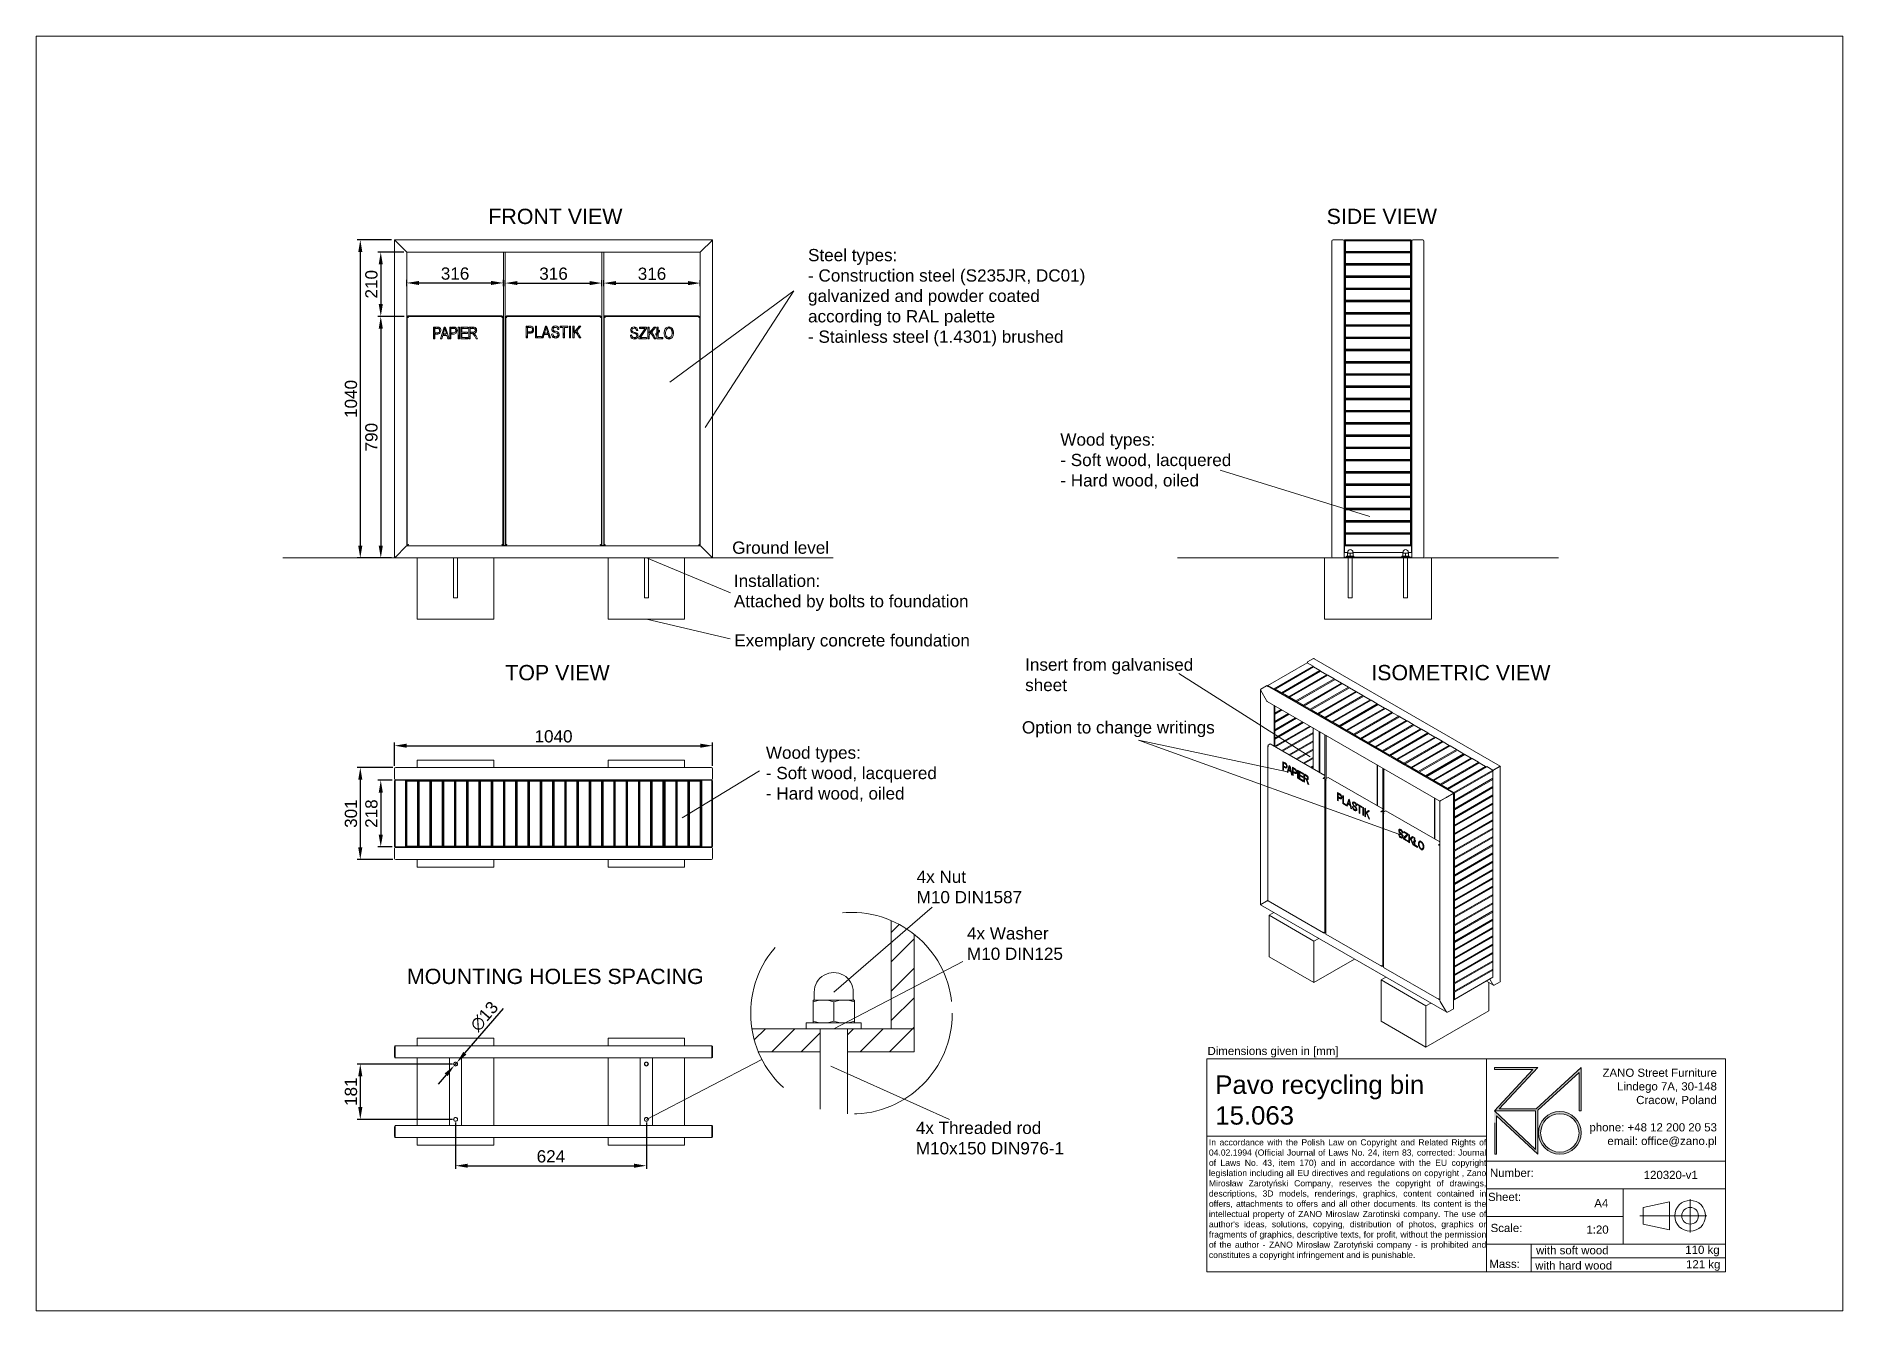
# Paper-space layout 'Layout1' of a CAD drawing. Header units: millimetres. Extents: x -15 to 281, y -7 to 201.
# The model-space entities are those that its viewports show. They can reach past a viewport. Long polylines and large blocks are cut down to what shows.
import ezdxf

# ---------------------------------------------------------------- set-up
doc = ezdxf.new("R2010")
doc.units = ezdxf.units.MM
doc.linetypes.add('HIDDEN', pattern=[1.905, 1.27, -0.635])
for name, color, linetype, lineweight in [('ZANO_O', 10, 'Continuous', 0), ('ZANO_R', 7, 'Continuous', 0), ('ZANO_R_przerywana', 7, 'HIDDEN', 0), ('ZANO_W', 1, 'Continuous', 0)]:
    doc.layers.add(name, color=color, linetype=linetype, lineweight=lineweight)
doc.layers.add('ZANO_P', color=7, linetype='Continuous', lineweight=0, true_color=0xffffff)
doc.styles.add('Arial', font='arial.ttf')
doc.styles.get("Standard").update_dxf_attribs({"font": 'ARIALUNI.TTF'})
doc.dimstyles.new('pl i ang', dxfattribs={"dimtxt": 50, "dimasz": 50, "dimexe": 1.25, "dimexo": 0.625, "dimgap": 10, "dimtad": 1, "dimtoh": 1, "dimtxsty": 'Standard', "dimcen": 2.5, "dimclrd": 1, "dimclre": 1, "dimclrt": 1, "dimadec": 0, "dimazin": 0, "dimtfac": 1, "dimtmove": 0, "dimatfit": 3, "dimfxl": 1, "dimarcsym": 1})

psp = doc.layouts.get("Layout1")

# ---------------------------------------------------------------- texts
at = {"layer": 'ZANO_O', "attachment_point": 1, "style": 'Arial'}
for s, insert, char_height, width in [('FRONT VIEW', (59.07, 173.01), 2.5, 27.6046), ('SIDE VIEW', (196.13, 173.01), 2.5, 22.2681), ('\\pxql;Steel types:\\P- Construction steel (S235JR, DC01)\\Pgalvanized and powder coated\\Paccording to RAL palette\\P- Stainless steel (1.4301) brushed', (111.34, 166.43), 2, 54.5279), ('\\pxql;Wood types:\\P- Soft wood, lacquered\\P- Hard wood, oiled', (152.59, 136.27), 2, 31.0602), ('Ground level', (98.94, 118.6), 2, 19.6442), ('\\pxql;Installation:\\PAttached by bolts to foundation', (99.22, 113.18), 2, 43.6982), ('\\pxql;Exemplary concrete foundation', (99.29, 103.44), 2, 40.9408), ('TOP VIEW', (61.84, 98.42), 2.5, 24.0457), ('\\pxql;Insert from galvanised sheet', (146.84, 99.48), 2, 31.0602), ('ISOMETRIC VIEW', (203.43, 98.42), 2.5, 32.1424), ('Option to change writings', (146.31, 89.22), 2, 31.8348), ('\\pxql;Wood types:\\P- Soft wood, lacquered\\P- Hard wood, oiled', (104.45, 85.09), 2, 31.0602), ('4x Nut \\PM10 DIN1587', (129.1, 64.8), 2, 30.8338), ('4x Washer \\PM10 DIN125', (137.33, 55.54), 2, 33.1797), ('MOUNTING HOLES SPACING', (45.76, 48.76), 2.5, 51.246), ('4x Threaded rod \\PM10x150 DIN976-1', (128.97, 23.74), 2, 27.1206)]:
    psp.add_mtext(s, dxfattribs=dict(at, insert=insert, char_height=char_height, width=width))
at = {"layer": 'ZANO_R', "attachment_point": 1, "style": 'Arial'}
for s, insert, char_height, width in [('Dimensions given in [mm]', (176.66, 35.99), 1.3388, 1792.8014), ('\\pxqr;ZANO Street Furniture\\PLindego 7A, 30-148\\PCracow, Poland\\P\\Pphone: +48 12 200 20 53\\Pemail: office@zano.pl', (227.66, 32.43), 1.3388, 32.2827), ("\\pxqj;In accordance with the Polish Law on Copyright and Related Rights of 04.02.1994 (Official Journal of Laws No. 24, item 83, corrected: Journal of Laws No. 43, item 170) and in accordance with the EU copyright legislation including all EU directives and regulations on copyright , Zano Mirosław Zarotyński Company, reserves the copyright of drawings, descriptions, 3D models, renderings, graphics, content contained in offers, attachments to offers and all other documents. Its content is the intellectual property of ZANO Miroslaw Zarotinski company. The use of author's ideas, solutions, copying, distribution of photos, graphics or fragments of graphics, descriptive texts, for profit, without the permission of the author - ZANO Mirosław Zarotyński company - is prohibited and constitutes a copyright infringement and is punishable.", (176.88, 20.88), 1.00411, 45.2161), ('Number:', (222.83, 16.06), 1.339, 254.3232), ('120320-v1', (247.97, 15.72), 1.339, 10.9473), ('Sheet:', (222.52, 12.13), 1.339, 254.3232), ('A4', (239.89, 11.1), 1.339, 254.3232), ('Scale:', (222.94, 7.05), 1.339, 254.3232), ('1:20', (238.6, 6.78), 1.339, 4.2023), ('with soft wood', (230.38, 3.41), 1.3388, 22.26), ('110 kg', (254.77, 3.48), 1.339, 5.8209), ('Mass:', (222.73, 1.18), 1.339, 254.3232), ('with hard wood', (230.23, 0.92), 1.3388, 23.7092), ('121 kg', (254.89, 1.11), 1.339, 5.8209)]:
    psp.add_mtext(s, dxfattribs=dict(at, insert=insert, char_height=char_height, width=width))
at = {"layer": 'ZANO_R', "color": 1, "insert": (177.93, 31.31), "char_height": 3.0126, "width": 44.3227, "attachment_point": 1, "style": 'Arial'}
psp.add_mtext('\\pxql;{\\C256;Pavo recycling bin 15.063}', dxfattribs=at)

msp = doc.modelspace()

# ---------------------------------------------------------------- blocks, each defined once
blk = doc.blocks.new('*D395')
at = {"layer": 'ZANO_W', "color": 1, "lineweight": -2}
for p, q in [((239.3, 3174.9), (154.3, 3174.9)), ((164.3, 3134.9), (164.3, 3004.9)), ((240.8, 2964.9), (154.3, 2964.9))]:
    blk.add_line(p, q, dxfattribs=at)
at = {"layer": 'ZANO_W', "color": 1}
for points in [[(171, 3134.9), (157.7, 3134.9), (164.3, 3174.9)], [(157.7, 3004.9), (171, 3004.9), (164.3, 2964.9)]]:
    blk.add_solid(points, dxfattribs=at)
at = {"layer": 'ZANO_W', "color": 1, "insert": (133.9, 3069.9), "char_height": 40, "attachment_point": 5, "rotation": 90}
blk.add_mtext('210', dxfattribs=at)
blk = doc.blocks.new('*D396')
at = {"layer": 'ZANO_W', "color": 1, "lineweight": -2}
for p, q in [((240.8, 2964.9), (154.3, 2964.9)), ((164.3, 2924.9), (164.3, 2214.9)), ((199.3, 2174.9), (154.3, 2174.9))]:
    blk.add_line(p, q, dxfattribs=at)
at = {"layer": 'ZANO_W', "color": 1}
for points in [[(171, 2924.9), (157.7, 2924.9), (164.3, 2964.9)], [(157.7, 2214.9), (171, 2214.9), (164.3, 2174.9)]]:
    blk.add_solid(points, dxfattribs=at)
at = {"layer": 'ZANO_W', "color": 1, "insert": (133.9, 2569.9), "char_height": 40, "attachment_point": 5, "rotation": 90}
blk.add_mtext('790', dxfattribs=at)
blk = doc.blocks.new('*D397')
at = {"layer": 'ZANO_W', "color": 1, "lineweight": -2}
for p, q in [((199.3, 3214.9), (87.4, 3214.9)), ((97.4, 3174.9), (97.4, 2214.9)), ((199.3, 2174.9), (87.4, 2174.9))]:
    blk.add_line(p, q, dxfattribs=at)
at = {"layer": 'ZANO_W', "color": 1}
for points in [[(104.1, 3174.9), (90.7, 3174.9), (97.4, 3214.9)], [(90.7, 2214.9), (104.1, 2214.9), (97.4, 2174.9)]]:
    blk.add_solid(points, dxfattribs=at)
at = {"layer": 'ZANO_W', "color": 1, "insert": (67, 2694.9), "char_height": 40, "attachment_point": 5, "rotation": 90}
blk.add_mtext('1040', dxfattribs=at)
blk = doc.blocks.new('*D398')
at = {"layer": 'ZANO_W', "color": 1, "lineweight": -2}
for p, q in [((201.8, 1448.1), (154.3, 1448.1)), ((164.3, 1408.1), (164.3, 1270.1)), ((201.8, 1230.1), (154.3, 1230.1))]:
    blk.add_line(p, q, dxfattribs=at)
at = {"layer": 'ZANO_W', "color": 1}
for points in [[(171, 1408.1), (157.7, 1408.1), (164.3, 1448.1)], [(157.7, 1270.1), (171, 1270.1), (164.3, 1230.1)]]:
    blk.add_solid(points, dxfattribs=at)
at = {"layer": 'ZANO_W', "color": 1, "insert": (133.9, 1339.1), "char_height": 40, "attachment_point": 5, "rotation": 90}
blk.add_mtext('218', dxfattribs=at)
blk = doc.blocks.new('*D399')
at = {"layer": 'ZANO_W', "color": 1, "lineweight": -2}
for p, q in [((203.3, 1489.6), (87.4, 1489.6)), ((97.4, 1449.6), (97.4, 1228.6)), ((203.3, 1188.6), (87.4, 1188.6))]:
    blk.add_line(p, q, dxfattribs=at)
at = {"layer": 'ZANO_W', "color": 1}
for points in [[(104.1, 1449.6), (90.7, 1449.6), (97.4, 1489.6)], [(90.7, 1228.6), (104.1, 1228.6), (97.4, 1188.6)]]:
    blk.add_solid(points, dxfattribs=at)
at = {"layer": 'ZANO_W', "color": 1, "insert": (67, 1339.1), "char_height": 40, "attachment_point": 5, "rotation": 90}
blk.add_mtext('301', dxfattribs=at)
blk = doc.blocks.new('*D400')
at = {"layer": 'ZANO_W', "color": 1, "lineweight": -2}
for p, q in [((398.8, 520.3), (87.4, 520.3)), ((97.4, 480.3), (97.4, 379.3)), ((398.8, 339.3), (87.4, 339.3))]:
    blk.add_line(p, q, dxfattribs=at)
at = {"layer": 'ZANO_W', "color": 1}
for points in [[(104.1, 480.3), (90.7, 480.3), (97.4, 520.3)], [(90.7, 379.3), (104.1, 379.3), (97.4, 339.3)]]:
    blk.add_solid(points, dxfattribs=at)
at = {"layer": 'ZANO_W', "color": 1, "insert": (67, 429.8), "char_height": 40, "attachment_point": 5, "rotation": 90}
blk.add_mtext('181', dxfattribs=at)
blk = doc.blocks.new('*D401')
at = {"layer": 'ZANO_W', "color": 1, "lineweight": -2}
for p, q in [((408.8, 329.3), (408.8, 177.8)), ((1032.8, 329.3), (1032.8, 177.8)), ((448.8, 187.8), (992.8, 187.8))]:
    blk.add_line(p, q, dxfattribs=at)
at = {"layer": 'ZANO_W', "color": 1}
for points in [[(448.8, 194.4), (448.8, 181.1), (408.8, 187.8)], [(992.8, 181.1), (992.8, 194.4), (1032.8, 187.8)]]:
    blk.add_solid(points, dxfattribs=at)
at = {"layer": 'ZANO_W', "color": 1, "insert": (720.8, 218.2), "char_height": 40, "attachment_point": 5}
blk.add_mtext('624', dxfattribs=at)
blk = doc.blocks.new('*D402')
at = {"layer": 'ZANO_W', "color": 1, "lineweight": -2}
for p, q in [((249.3, 3063.5), (249.3, 3084.2)), ((289.3, 3074.2), (525.3, 3074.2)), ((565.3, 3063.5), (565.3, 3084.2))]:
    blk.add_line(p, q, dxfattribs=at)
at = {"layer": 'ZANO_W', "color": 1}
for points in [[(289.3, 3080.8), (289.3, 3067.5), (249.3, 3074.2)], [(525.3, 3067.5), (525.3, 3080.8), (565.3, 3074.2)]]:
    blk.add_solid(points, dxfattribs=at)
at = {"layer": 'ZANO_W', "color": 1, "insert": (407.3, 3104.6), "char_height": 40, "attachment_point": 5}
blk.add_mtext('316', dxfattribs=at)
blk = doc.blocks.new('*D403')
at = {"layer": 'ZANO_W', "color": 1, "lineweight": -2}
for p, q in [((571.3, 3063.5), (571.3, 3083.8)), ((611.3, 3073.8), (847.3, 3073.8)), ((887.3, 3063.5), (887.3, 3083.8))]:
    blk.add_line(p, q, dxfattribs=at)
at = {"layer": 'ZANO_W', "color": 1}
for points in [[(611.3, 3080.5), (611.3, 3067.2), (571.3, 3073.8)], [(847.3, 3067.2), (847.3, 3080.5), (887.3, 3073.8)]]:
    blk.add_solid(points, dxfattribs=at)
at = {"layer": 'ZANO_W', "color": 1, "insert": (729.3, 3104.3), "char_height": 40, "attachment_point": 5}
blk.add_mtext('316', dxfattribs=at)
blk = doc.blocks.new('*D404')
at = {"layer": 'ZANO_W', "color": 1, "lineweight": -2}
for p, q in [((893.3, 3063.5), (893.3, 3083.6)), ((933.3, 3073.6), (1169.3, 3073.6)), ((1209.3, 3063.5), (1209.3, 3083.6))]:
    blk.add_line(p, q, dxfattribs=at)
at = {"layer": 'ZANO_W', "color": 1}
for points in [[(933.3, 3080.3), (933.3, 3067), (893.3, 3073.6)], [(1169.3, 3067), (1169.3, 3080.3), (1209.3, 3073.6)]]:
    blk.add_solid(points, dxfattribs=at)
at = {"layer": 'ZANO_W', "color": 1, "insert": (1051.3, 3104.1), "char_height": 40, "attachment_point": 5}
blk.add_mtext('316', dxfattribs=at)
blk = doc.blocks.new('*D405')
at = {"layer": 'ZANO_W', "color": 1, "lineweight": -2}
for p, q in [((209.3, 1495.6), (209.3, 1571.2)), ((249.3, 1561.2), (1209.3, 1561.2)), ((1249.3, 1495.6), (1249.3, 1571.2))]:
    blk.add_line(p, q, dxfattribs=at)
at = {"layer": 'ZANO_W', "color": 1}
for points in [[(249.3, 1567.8), (249.3, 1554.5), (209.3, 1561.2)], [(1209.3, 1554.5), (1209.3, 1567.8), (1249.3, 1561.2)]]:
    blk.add_solid(points, dxfattribs=at)
at = {"layer": 'ZANO_W', "color": 1, "insert": (729.3, 1591.6), "char_height": 40, "attachment_point": 5}
blk.add_mtext('1040', dxfattribs=at)
blk = doc.blocks.new('*D406')
at = {"layer": 'ZANO_W', "color": 1, "lineweight": -2}
for p, q in [((439.2, 555.5), (566.2, 702)), ((378.3, 485.2), (352.1, 454.9)), ((404.5, 515.4), (413, 525.2))]:
    blk.add_line(p, q, dxfattribs=at)
at = {"layer": 'ZANO_W', "color": 1}
for points in [[(434.2, 559.8), (444.3, 551.1), (413, 525.2)], [(383.4, 480.8), (373.3, 489.5), (404.5, 515.4)]]:
    blk.add_solid(points, dxfattribs=at)
at = {"layer": 'ZANO_W', "color": 1, "insert": (503, 676.1), "char_height": 40, "attachment_point": 5, "rotation": 49.09793}
blk.add_mtext('∅13', dxfattribs=at)

# ---------------------------------------------------------------- dimensions: what is measured, and where the dimension line sits
at = {"layer": 'ZANO_W'}
for base, p1, p2, picture, middle in [((97.4, 2174.9), (209.3, 3214.9), (209.3, 2174.9), '*D397', (67, 2694.9)), ((164.3, 2964.9), (249.3, 3174.9), (250.8, 2964.9), '*D395', (133.9, 3069.9)), ((164.3, 2174.9), (250.8, 2964.9), (209.3, 2174.9), '*D396', (133.9, 2569.9)), ((97.4, 1188.6), (213.3, 1489.6), (213.3, 1188.6), '*D399', (67, 1339.1)), ((164.3, 1230.1), (211.8, 1448.1), (211.8, 1230.1), '*D398', (133.9, 1339.1)), ((97.4, 339.3), (408.8, 520.3), (408.8, 339.3), '*D400', (67, 429.8))]:
    dim = msp.add_linear_dim(base=base, p1=p1, p2=p2, angle=90, dimstyle='pl i ang', override={"dimtxt": 40, "dimasz": 40, "dimexe": 10, "dimexo": 10, "dimtoh": 0, "dimdec": 0, "dimtdec": 0, "dimtmove": 1}, dxfattribs=at)
    dim.commit()
    dim.dimension.update_dxf_attribs({"geometry": picture, "text_midpoint": middle})
for base, p1, p2, picture, middle in [((565.3, 3074.2), (249.3, 3053.5), (565.3, 3053.5), '*D402', (407.3, 3104.6)), ((887.3, 3073.8), (571.3, 3053.5), (887.3, 3053.5), '*D403', (729.3, 3104.3)), ((1209.3, 3073.6), (893.3, 3053.5), (1209.3, 3053.5), '*D404', (1051.3, 3104.1)), ((1249.3, 1561.2), (209.3, 1485.6), (1249.3, 1485.6), '*D405', (729.3, 1591.6)), ((1032.8, 187.8), (408.8, 339.3), (1032.8, 339.3), '*D401', (720.8, 218.2))]:
    dim = msp.add_linear_dim(base=base, p1=p1, p2=p2, dimstyle='pl i ang', override={"dimtxt": 40, "dimasz": 40, "dimexe": 10, "dimexo": 10, "dimtoh": 0, "dimdec": 0, "dimtdec": 0, "dimtmove": 1}, dxfattribs=at)
    dim.commit()
    dim.dimension.update_dxf_attribs({"geometry": picture, "text_midpoint": middle})
dim = msp.add_diameter_dim_2p(p1=(404.5, 515.4), p2=(413, 525.2), dimstyle='pl i ang', override={"dimtxt": 40, "dimasz": 40, "dimexe": 10, "dimexo": 10, "dimtoh": 0, "dimdec": 0, "dimtdec": 0, "dimtmove": 1}, dxfattribs=at)
dim.commit()
dim.dimension.update_dxf_attribs({"geometry": '*D406', "text_midpoint": (526.3, 656), "dimtype": 163})

# ---------------------------------------------------------------- linework, layer by layer
at = {"layer": 'ZANO_R'}
for p, q in [((1249.3, 3214.9), (209.3, 3214.9)), ((209.3, 3214.9), (209.3, 2174.9)), ((210.5, 3213.7), (210.5, 3213.7)), ((211.8, 3212.5), (211.8, 3212.4)), ((245.3, 3178.9), (213.3, 3210.9)), ((213.3, 3210.9), (245.3, 3178.9)), ((226, 3198.2), (226, 3198.2)), ((230.5, 3193.7), (230.5, 3193.7)), ((1213.3, 3178.9), (1245.3, 3210.9)), ((1245.3, 3210.9), (1213.3, 3178.9)), ((1228, 3193.7), (1228, 3193.7)), ((1232.5, 3198.2), (1232.5, 3198.2)), ((1246.8, 3212.4), (1246.8, 3212.5)), ((1248, 3213.7), (1248, 3213.7)), ((1249.3, 2174.9), (1249.3, 3214.9)), ((3274.7, 3210.9), (3274.7, 3210.9)), ((3274.7, 3210.9), (3274.7, 2178.9)), ((3310.7, 3214.9), (3278.7, 3214.9)), ((3278.7, 3214.9), (3310.7, 3214.9)), ((3314.7, 3210.9), (3314.7, 3210.9)), ((3314.7, 3210.9), (3314.7, 2178.9)), ((3316.2, 3214.9), (3534.2, 3214.9)), ((3316.2, 3214.9), (3318.7, 3212.4)), ((3316.2, 3174.9), (3316.2, 3214.9)), ((3531.7, 3212.4), (3318.7, 3212.4)), ((3318.7, 3212.4), (3318.7, 3177.4)), ((3534.2, 3214.9), (3531.7, 3212.4)), ((3531.7, 3177.4), (3531.7, 3212.4)), ((3534.2, 3214.9), (3534.2, 3174.9)), ((3535.7, 3210.9), (3535.7, 3210.9)), ((3535.7, 3210.9), (3535.7, 2178.9)), ((3571.7, 3214.9), (3539.7, 3214.9)), ((3539.7, 3214.9), (3571.7, 3214.9)), ((3575.7, 3210.9), (3575.7, 3210.9)), ((3575.7, 3210.9), (3575.7, 2178.9)), ((244.8, 3179.4), (244.8, 3179.5)), ((247, 3177.2), (247, 3177.2)), ((1209.3, 3174.9), (249.3, 3174.9)), ((249.3, 3174.9), (249.3, 2214.9)), ((565.3, 2215.9), (565.3, 3174.9)), ((571.3, 2215.9), (571.3, 3174.9)), ((887.3, 2215.9), (887.3, 3174.9)), ((893.3, 2215.9), (893.3, 3174.9)), ((1209.3, 2214.9), (1209.3, 3174.9)), ((1211.5, 3177.2), (1211.5, 3177.2)), ((1213.8, 3179.5), (1213.8, 3179.4)), ((3316.2, 3174.9), (3314.7, 3174.9)), ((3318.7, 3177.4), (3316.2, 3174.9)), ((3534.2, 3174.9), (3316.2, 3174.9)), ((3316.2, 3174.9), (3318.7, 3172.4)), ((3316.2, 3134.9), (3316.2, 3174.9)), ((3318.7, 3137.4), (3316.2, 3134.9)), ((3316.2, 3094.9), (3316.2, 3134.9)), ((3316.2, 3134.9), (3318.7, 3132.4)), ((3534.2, 3134.9), (3316.2, 3134.9)), ((3318.7, 3177.4), (3531.7, 3177.4)), ((3531.7, 3172.4), (3318.7, 3172.4)), ((3318.7, 3172.4), (3318.7, 3137.4)), ((3318.7, 3137.4), (3531.7, 3137.4)), ((3318.7, 3132.4), (3318.7, 3097.4)), ((3531.7, 3132.4), (3318.7, 3132.4)), ((3531.7, 3177.4), (3534.2, 3174.9)), ((3534.2, 3174.9), (3531.7, 3172.4)), ((3531.7, 3137.4), (3531.7, 3172.4)), ((3531.7, 3137.4), (3534.2, 3134.9)), ((3534.2, 3134.9), (3531.7, 3132.4)), ((3531.7, 3097.4), (3531.7, 3132.4)), ((3534.2, 3174.9), (3534.2, 3134.9)), ((3535.7, 3174.9), (3534.2, 3174.9)), ((3534.2, 3134.9), (3534.2, 3094.9)), ((3318.7, 3097.4), (3316.2, 3094.9)), ((3534.2, 3094.9), (3316.2, 3094.9)), ((3316.2, 3054.9), (3316.2, 3094.9)), ((3316.2, 3094.9), (3318.7, 3092.4)), ((3318.7, 3097.4), (3531.7, 3097.4)), ((3318.7, 3092.4), (3318.7, 3057.4)), ((3531.7, 3092.4), (3318.7, 3092.4)), ((3531.7, 3097.4), (3534.2, 3094.9)), ((3534.2, 3094.9), (3531.7, 3092.4)), ((3531.7, 3057.4), (3531.7, 3092.4)), ((3534.2, 3094.9), (3534.2, 3054.9)), ((3318.7, 3057.4), (3316.2, 3054.9)), ((3534.2, 3054.9), (3316.2, 3054.9)), ((3316.2, 3054.9), (3318.7, 3052.4)), ((3316.2, 3014.9), (3316.2, 3054.9)), ((3318.7, 3017.4), (3316.2, 3014.9)), ((3534.2, 3014.9), (3316.2, 3014.9)), ((3316.2, 3014.9), (3318.7, 3012.4)), ((3316.2, 2974.9), (3316.2, 3014.9)), ((3318.7, 3057.4), (3531.7, 3057.4)), ((3318.7, 3052.4), (3318.7, 3017.4)), ((3531.7, 3052.4), (3318.7, 3052.4)), ((3318.7, 3017.4), (3531.7, 3017.4)), ((3531.7, 3057.4), (3534.2, 3054.9)), ((3534.2, 3054.9), (3531.7, 3052.4)), ((3531.7, 3017.4), (3531.7, 3052.4)), ((3531.7, 3017.4), (3534.2, 3014.9)), ((3534.2, 3014.9), (3531.7, 3012.4)), ((3534.2, 3054.9), (3534.2, 3014.9)), ((3534.2, 3014.9), (3534.2, 2974.9)), ((250.8, 2964.9), (250.8, 2962.9)), ((563.8, 2964.9), (250.8, 2964.9)), ((250.8, 2962.8), (251.4, 2962.8)), ((250.8, 2962.8), (250.8, 2217)), ((253.3, 2966.4), (561.3, 2966.4)), ((253.3, 2966.4), (253.3, 2964.9)), ((253.3, 2962.1), (253.3, 2962)), ((561.3, 2966.4), (561.3, 2964.9)), ((561.3, 2962.1), (561.3, 2962)), ((563.8, 2962.8), (563.1, 2962.8)), ((563.8, 2964.9), (563.8, 2962.9)), ((563.8, 2962.8), (563.8, 2217)), ((572.8, 2964.9), (572.8, 2962.9)), ((885.8, 2964.9), (572.8, 2964.9)), ((572.8, 2962.8), (573.4, 2962.8)), ((572.8, 2962.8), (572.8, 2217)), ((575.3, 2966.4), (575.3, 2964.9)), ((575.3, 2966.4), (883.3, 2966.4)), ((575.3, 2962.1), (575.3, 2962)), ((883.3, 2966.4), (883.3, 2964.9)), ((883.3, 2962.1), (883.3, 2962)), ((885.8, 2962.8), (885.1, 2962.8)), ((885.8, 2964.9), (885.8, 2962.9)), ((885.8, 2962.8), (885.8, 2217)), ((894.8, 2964.9), (894.8, 2962.9)), ((1207.8, 2964.9), (894.8, 2964.9)), ((894.8, 2962.8), (895.4, 2962.8)), ((894.8, 2962.8), (894.8, 2217)), ((895.8, 2966.4), (895.8, 2964.9)), ((895.8, 2966.4), (1203.8, 2966.4)), ((897.8, 2961.7), (897.8, 2961.7)), ((1203.8, 2966.4), (1203.8, 2964.9)), ((1207.8, 2962.8), (1207.1, 2962.8)), ((1207.8, 2964.9), (1207.8, 2962.9)), ((1207.8, 2962.8), (1207.8, 2217)), ((3318.7, 2977.4), (3316.2, 2974.9)), ((3316.2, 2934.9), (3316.2, 2974.9)), ((3316.2, 2974.9), (3318.7, 2972.4)), ((3316.2, 2974.9), (3534.2, 2974.9)), ((3318.7, 3012.4), (3318.7, 2977.4)), ((3531.7, 3012.4), (3318.7, 3012.4)), ((3318.7, 2977.4), (3531.7, 2977.4)), ((3318.7, 2972.4), (3318.7, 2937.4)), ((3531.7, 2972.4), (3318.7, 2972.4)), ((3531.7, 2977.4), (3531.7, 3012.4)), ((3531.7, 2977.4), (3534.2, 2974.9)), ((3534.2, 2974.9), (3531.7, 2972.4)), ((3531.7, 2937.4), (3531.7, 2972.4)), ((3534.2, 2974.9), (3534.2, 2934.9)), ((340.6, 2929.9), (336.6, 2929.9)), ((336.6, 2929.9), (336.6, 2891.4)), ((336.6, 2916.7), (339.6, 2913.1)), ((339.5, 2907.1), (336.6, 2910.6)), ((339.5, 2893.8), (339.5, 2907.1)), ((339.6, 2913.1), (339.7, 2929.9)), ((340.6, 2891.4), (340.6, 2929.9)), ((348.5, 2929.9), (342.1, 2929.9)), ((342.1, 2929.9), (342.1, 2925.4)), ((342.1, 2925.4), (348.9, 2925.4)), ((349, 2911.4), (342.1, 2911.4)), ((342.1, 2911.4), (342.1, 2906.9)), ((342.1, 2906.9), (348.7, 2906.9)), ((343.6, 2911.4), (343.5, 2906.9)), ((343.7, 2929.9), (343.6, 2925.4)), ((351.1, 2906.9), (351.1, 2911.5)), ((351.2, 2925.4), (351.2, 2929.8)), ((355.2, 2928.9), (355.1, 2923.4)), ((355.1, 2913.6), (355.1, 2908.1)), ((372, 2929.9), (359.7, 2891.4)), ((363.8, 2891.4), (367.2, 2902.9)), ((367.2, 2902.9), (375.1, 2929.9)), ((370.1, 2907.4), (368.8, 2902.9)), ((368.8, 2902.9), (380.6, 2902.9)), ((379.3, 2907.4), (370.1, 2907.4)), ((371, 2902.9), (371.1, 2907.4)), ((371.1, 2916.4), (371.2, 2927.5)), ((375.1, 2929.9), (372, 2929.9)), ((376.3, 2928.7), (374.7, 2923.3)), ((374.7, 2923.3), (379.3, 2907.4)), ((375.1, 2907.4), (375, 2902.9)), ((375.2, 2924.9), (375.1, 2921.7)), ((376.6, 2927.6), (375.9, 2927.6)), ((388.2, 2891.4), (376.3, 2928.7)), ((380.6, 2902.9), (384, 2891.4)), ((393.7, 2929.9), (389.7, 2929.9)), ((389.7, 2929.9), (389.7, 2891.4)), ((393.7, 2920.5), (389.7, 2921)), ((393.7, 2891.4), (393.7, 2929.9)), ((393.7, 2921.9), (393.7, 2920.5)), ((401.6, 2929.9), (395.2, 2929.9)), ((395.2, 2929.9), (395.2, 2925.4)), ((395.2, 2925.4), (402, 2925.4)), ((402.1, 2911.4), (395.2, 2911.4)), ((395.2, 2911.4), (395.2, 2906.9)), ((395.2, 2906.9), (401.9, 2906.9)), ((402.4, 2911.4), (396.3, 2909.5)), ((421.3, 2929.9), (417.3, 2929.9)), ((417.3, 2929.9), (417.3, 2891.4)), ((417.3, 2894.2), (421.3, 2906.5)), ((421.3, 2891.4), (421.3, 2929.9)), ((425.9, 2929.9), (425.9, 2891.4)), ((448.9, 2929.9), (425.9, 2929.9)), ((425.9, 2920.5), (428.9, 2929.9)), ((429.9, 2904.8), (425.9, 2904.8)), ((429.9, 2922), (426, 2909.3)), ((426, 2909.3), (435.1, 2909.3)), ((429.1, 2929.9), (430.4, 2925.4)), ((429.9, 2913.4), (429.9, 2925.4)), ((429.9, 2925.4), (448.9, 2925.4)), ((447.9, 2913.4), (429.9, 2913.4)), ((429.9, 2895.9), (429.9, 2908.9)), ((429.9, 2908.9), (447.9, 2908.9)), ((449.4, 2895.9), (429.9, 2895.9)), ((432, 2925.4), (430.7, 2929.9)), ((434, 2929.9), (435.4, 2925.4)), ((435.1, 2909.3), (435.2, 2908.9)), ((436.8, 2908.9), (435.5, 2913.4)), ((439.2, 2913.4), (440.6, 2908.9)), ((441.4, 2893.2), (440.6, 2895.9)), ((444.7, 2895.9), (445.5, 2893.2)), ((446.5, 2893.2), (446.6, 2895.9)), ((447.9, 2908.9), (447.9, 2913.4)), ((448.9, 2925.4), (448.9, 2929.9)), ((449.4, 2891.4), (449.4, 2895.9)), ((456.4, 2929.9), (452.4, 2929.9)), ((452.4, 2929.9), (452.4, 2891.4)), ((452.4, 2897.7), (456.4, 2897.6)), ((456.4, 2891.4), (456.4, 2929.9)), ((466.6, 2929.9), (457.9, 2929.9)), ((457.9, 2929.9), (457.9, 2925.4)), ((457.9, 2925.4), (466.9, 2925.4)), ((466.9, 2912.9), (457.9, 2912.9)), ((457.9, 2912.9), (457.9, 2908.4)), ((457.9, 2908.4), (461.5, 2908.4)), ((462.6, 2908.4), (462.7, 2912.9)), ((462.7, 2925.4), (462.8, 2929.9)), ((466.7, 2912.9), (466.6, 2906.9)), ((466.8, 2930), (466.7, 2925.4)), ((467.8, 2905.7), (471.4, 2899.7)), ((471.4, 2899.7), (475.9, 2891.4)), ((473.1, 2914.9), (472.9, 2915.5)), ((473.9, 2919.3), (473.9, 2919.1)), ((480.3, 2891.4), (474.8, 2902)), ((640.2, 2933), (644.3, 2933)), ((640.2, 2894.5), (640.2, 2933)), ((640.2, 2895.2), (644.3, 2901.7)), ((640.3, 2932.4), (644.3, 2932.4)), ((644.3, 2927.7), (640.3, 2932.4)), ((644.3, 2933), (644.3, 2894.5)), ((645.8, 2933), (645.8, 2928.5)), ((645.8, 2933), (654.6, 2932.9)), ((645.8, 2931.9), (648.6, 2928.5)), ((645.8, 2928.5), (652.6, 2928.5)), ((645.8, 2914.5), (652.6, 2914.5)), ((645.8, 2910), (645.8, 2914.5)), ((645.8, 2910), (652.4, 2910)), ((649.3, 2910), (652.1, 2914.5)), ((656.1, 2913.6), (654, 2910)), ((658.3, 2911), (656.1, 2913.6)), ((658.7, 2916.6), (661.5, 2913.2)), ((661.6, 2913.3), (661.7, 2929.8)), ((669.8, 2933), (673.8, 2933)), ((669.8, 2894.5), (669.8, 2933)), ((673, 2894.5), (673.2, 2932.2)), ((673.2, 2932.2), (673.8, 2932.2)), ((673.8, 2933), (673.8, 2899)), ((673.8, 2899), (689.8, 2899)), ((677, 2899), (677, 2894.5)), ((689.8, 2899), (689.8, 2894.5)), ((690.8, 2894.5), (703.1, 2933)), ((693, 2894.5), (693, 2901.5)), ((694.9, 2894.5), (706.4, 2933)), ((697.1, 2914.3), (697, 2901.5)), ((701.3, 2910.5), (699.9, 2906)), ((699.9, 2906), (711.8, 2906)), ((710.5, 2910.5), (701.3, 2910.5)), ((704.8, 2927.6), (701.4, 2927.6)), ((702.8, 2932.1), (706.1, 2932.1)), ((706.4, 2933), (703.1, 2933)), ((705.8, 2925.8), (707.5, 2931.4)), ((705.8, 2925.8), (710.5, 2910.5)), ((707.7, 2927.6), (706.4, 2927.6)), ((719.3, 2894.5), (707.5, 2931.4)), ((707.7, 2930.7), (707.7, 2927.6)), ((711.8, 2906), (715.1, 2894.5)), ((726.8, 2907.5), (722.8, 2907)), ((728.8, 2926.3), (728.6, 2926.4)), ((730.4, 2913.6), (740.1, 2910.5)), ((731.7, 2929.4), (732.4, 2928.7)), ((732.4, 2917.2), (741.9, 2914.4)), ((733.4, 2916.9), (733.2, 2916.5)), ((739.3, 2894.3), (741.1, 2899.8)), ((742.8, 2921.5), (746.8, 2922)), ((743.5, 2907.1), (745.2, 2912.2)), ((746.6, 2904.8), (744.2, 2896.8)), ((747.8, 2904.8), (746.6, 2904.8)), ((750.8, 2933), (775.8, 2933)), ((750.8, 2928.5), (750.8, 2933)), ((750.8, 2929.6), (751, 2930.2)), ((761.3, 2928.5), (750.8, 2928.5)), ((751, 2930.2), (751.5, 2928.5)), ((752.1, 2931.8), (755.4, 2931.8)), ((753.1, 2928.5), (752.1, 2931.8)), ((755.4, 2931.8), (756.5, 2928.5)), ((761.3, 2894.5), (761.3, 2928.5)), ((761.3, 2913), (765.3, 2900.3)), ((763, 2894.5), (761.3, 2900.2)), ((765.3, 2928.5), (765.3, 2894.5)), ((775.8, 2928.5), (765.3, 2928.5)), ((775.8, 2933), (775.8, 2928.5)), ((781.3, 2933), (785.3, 2933)), ((781.3, 2894.5), (781.3, 2933)), ((781.3, 2897.6), (784.6, 2897.6)), ((784.6, 2897.6), (784.8, 2931.6)), ((784.8, 2931.6), (785.3, 2931.6)), ((785.3, 2933), (785.3, 2894.5)), ((792.8, 2933), (796.9, 2933)), ((792.8, 2894.5), (792.8, 2933)), ((796.9, 2913.8), (813.2, 2933)), ((796.9, 2933), (796.9, 2913.8)), ((802.3, 2914.2), (796.9, 2907.8)), ((796.9, 2907.8), (796.9, 2894.5)), ((814.3, 2894.5), (802.3, 2914.2)), ((818.3, 2933), (805, 2917.4)), ((805, 2917.4), (818.9, 2894.5)), ((805.8, 2913), (807.6, 2913)), ((806, 2908.5), (805.8, 2908.5)), ((810.4, 2908.5), (806, 2908.5)), ((812.8, 2927), (808.1, 2927)), ((811.9, 2931.4), (812.8, 2931.4)), ((812.8, 2931.4), (812.8, 2927)), ((813.2, 2933), (818.3, 2933)), ((814.1, 2894.8), (814.1, 2902.3)), ((814.3, 2931.4), (817, 2931.4)), ((814.3, 2928.3), (814.3, 2931.4)), ((818.1, 2895.8), (818.1, 2894.5)), ((984.5, 2904.4), (980.5, 2903.9)), ((982, 2897.4), (982, 2904.1)), ((982.1, 2916.6), (982.1, 2923.6)), ((986, 2899.4), (986, 2893.8)), ((986.2, 2928.8), (986.1, 2922.6)), ((986.1, 2917), (986.1, 2911.6)), ((987.6, 2910.8), (998, 2907.4)), ((999.6, 2911.3), (989.1, 2914.5)), ((993.5, 2893.7), (993.5, 2895.5)), ((993.6, 2908.8), (993.6, 2913.2)), ((993.7, 2925.9), (993.7, 2930.4)), ((997.5, 2896.1), (997.5, 2893.7)), ((997.6, 2912), (997.6, 2907.5)), ((997.7, 2929.5), (997.7, 2924.6)), ((1000.6, 2918.4), (1004.6, 2918.9)), ((1028.4, 2925.4), (1008.6, 2896.1)), ((1008.6, 2896.1), (1008.6, 2891.4)), ((1010.6, 2929.9), (1010.6, 2925.4)), ((1033.1, 2929.9), (1010.6, 2929.9)), ((1013.7, 2927.6), (1010.6, 2927.7)), ((1010.6, 2925.4), (1028.4, 2925.4)), ((1013.2, 2895.9), (1033.1, 2925.4)), ((1033.6, 2895.9), (1013.2, 2895.9)), ((1013.5, 2896.5), (1013.5, 2903.5)), ((1013.5, 2893.6), (1013.5, 2895.9)), ((1013.7, 2925.4), (1013.7, 2927.6)), ((1017.6, 2909.5), (1017.5, 2902.4)), ((1017.5, 2895.9), (1017.5, 2893.6)), ((1017.7, 2927.6), (1017.7, 2925.4)), ((1028.2, 2927.6), (1017.7, 2927.6)), ((1028.2, 2929.9), (1028.2, 2927.6)), ((1033.1, 2925.4), (1033.1, 2929.9)), ((1033.6, 2891.4), (1033.6, 2895.9)), ((1042.1, 2929.9), (1038.1, 2929.9)), ((1038.1, 2929.9), (1038.1, 2891.4)), ((1038.1, 2913.7), (1042.1, 2914.8)), ((1038.8, 2909.5), (1038.1, 2909.2)), ((1048.6, 2912.6), (1038.8, 2909.5)), ((1042.1, 2910.8), (1042.1, 2929.9)), ((1058.4, 2929.9), (1042.1, 2910.8)), ((1042.1, 2904.8), (1047.5, 2911.2)), ((1042.1, 2891.4), (1042.1, 2904.8)), ((1047.5, 2911.2), (1059.5, 2891.4)), ((1050.2, 2914.3), (1063.5, 2929.9)), ((1064.1, 2891.4), (1050.2, 2914.3)), ((1052.1, 2906.4), (1055.3, 2906)), ((1063.5, 2929.9), (1058.4, 2929.9)), ((1059.5, 2893.4), (1060.7, 2897)), ((1067.1, 2911.2), (1063.6, 2907.7)), ((1063.6, 2905.9), (1064.5, 2908.6)), ((1063.6, 2907.7), (1063.6, 2903.2)), ((1063.6, 2903.2), (1067.1, 2906.5)), ((1071.1, 2929.9), (1067.1, 2929.9)), ((1067.1, 2929.9), (1067.1, 2911.2)), ((1067.1, 2916.6), (1071.1, 2928.9)), ((1067.1, 2906.5), (1067.1, 2891.4)), ((1067.1, 2904.8), (1067.1, 2904.8)), ((1071.1, 2904.8), (1067.1, 2904.8)), ((1071.1, 2917.9), (1068.5, 2909.3)), ((1068.5, 2909.3), (1071.1, 2909.3)), ((1071.1, 2915.2), (1071.1, 2929.9)), ((1075.6, 2919.7), (1071.1, 2915.2)), ((1071.1, 2910.5), (1075.6, 2915)), ((1071.1, 2895.9), (1071.1, 2910.5)), ((1087.1, 2895.9), (1071.1, 2895.9)), ((1075.6, 2915), (1075.6, 2919.7)), ((1083.9, 2893.2), (1083.1, 2895.9)), ((1087.1, 2891.4), (1087.1, 2895.9)), ((1094.6, 2897.7), (1100.5, 2897.6)), ((1105.2, 2925.9), (1105.3, 2930.4)), ((1105.7, 2925.9), (1105.7, 2930.4)), ((1105.7, 2890.9), (1105.7, 2895.4)), ((1107.1, 2930.4), (1107.1, 2925.9)), ((1107.1, 2895.4), (1107.1, 2890.9)), ((1109.1, 2895.9), (1109.1, 2893.1)), ((1109.3, 2930.2), (1109.2, 2925.5)), ((1115.9, 2926.3), (1116.1, 2926.6)), ((1121, 2914.4), (1121.4, 2914.1)), ((3318.7, 2937.4), (3316.2, 2934.9)), ((3316.2, 2934.9), (3534.2, 2934.9)), ((3316.2, 2934.9), (3318.7, 2932.4)), ((3316.2, 2894.9), (3316.2, 2934.9)), ((3318.7, 2897.4), (3316.2, 2894.9)), ((3316.2, 2854.9), (3316.2, 2894.9)), ((3316.2, 2894.9), (3318.7, 2892.4)), ((3316.2, 2894.9), (3534.2, 2894.9)), ((3318.7, 2937.4), (3531.7, 2937.4)), ((3318.7, 2932.4), (3318.7, 2897.4)), ((3531.7, 2932.4), (3318.7, 2932.4)), ((3318.7, 2897.4), (3531.7, 2897.4)), ((3531.7, 2937.4), (3534.2, 2934.9)), ((3534.2, 2934.9), (3531.7, 2932.4)), ((3531.7, 2897.4), (3531.7, 2932.4)), ((3531.7, 2897.4), (3534.2, 2894.9)), ((3534.2, 2894.9), (3531.7, 2892.4)), ((3534.2, 2934.9), (3534.2, 2894.9)), ((3534.2, 2894.9), (3534.2, 2854.9)), ((336.6, 2891.4), (340.6, 2891.4)), ((340.6, 2893.8), (339.5, 2893.8)), ((359.7, 2891.4), (363.8, 2891.4)), ((384, 2891.4), (388.2, 2891.4)), ((389.7, 2891.4), (393.7, 2891.4)), ((421.2, 2893.3), (417.3, 2893.4)), ((417.3, 2891.4), (421.3, 2891.4)), ((421.3, 2893.7), (421.2, 2893.3)), ((425.9, 2891.4), (449.4, 2891.4)), ((445.5, 2893.2), (441.4, 2893.2)), ((449.4, 2893.2), (446.5, 2893.2)), ((456.4, 2893.1), (452.4, 2893.2)), ((452.4, 2891.4), (456.4, 2891.4)), ((475.9, 2891.4), (480.3, 2891.4)), ((644.3, 2894.5), (640.2, 2894.5)), ((689.8, 2894.5), (669.8, 2894.5)), ((694.9, 2894.5), (690.8, 2894.5)), ((715.1, 2894.5), (719.3, 2894.5)), ((765.3, 2894.5), (761.3, 2894.5)), ((785.3, 2894.5), (781.3, 2894.5)), ((796.9, 2894.5), (792.8, 2894.5)), ((818.9, 2894.5), (814.3, 2894.5)), ((986, 2893.8), (984.8, 2893.8)), ((997.5, 2893.7), (993.5, 2893.7)), ((1008.6, 2891.4), (1033.6, 2891.4)), ((1017.5, 2893.6), (1013.5, 2893.6)), ((1038.1, 2891.4), (1042.1, 2891.4)), ((1062.9, 2893.3), (1059.5, 2893.4)), ((1059.5, 2891.4), (1064.1, 2891.4)), ((1067.1, 2891.4), (1087.1, 2891.4)), ((1087.1, 2893.2), (1083.9, 2893.2)), ((1105.7, 2893.1), (1098.9, 2893.1)), ((1109.1, 2893.1), (1107.1, 2893.1)), ((3318.7, 2857.4), (3316.2, 2854.9)), ((3534.2, 2854.9), (3316.2, 2854.9)), ((3316.2, 2854.9), (3318.7, 2852.4)), ((3316.2, 2814.9), (3316.2, 2854.9)), ((3318.7, 2892.4), (3318.7, 2857.4)), ((3531.7, 2892.4), (3318.7, 2892.4)), ((3318.7, 2857.4), (3531.7, 2857.4)), ((3318.7, 2852.4), (3318.7, 2817.4)), ((3531.7, 2852.4), (3318.7, 2852.4)), ((3531.7, 2857.4), (3531.7, 2892.4)), ((3531.7, 2857.4), (3534.2, 2854.9)), ((3534.2, 2854.9), (3531.7, 2852.4)), ((3531.7, 2817.4), (3531.7, 2852.4)), ((3534.2, 2854.9), (3534.2, 2814.9)), ((3318.7, 2817.4), (3316.2, 2814.9)), ((3316.2, 2774.9), (3316.2, 2814.9)), ((3316.2, 2814.9), (3318.7, 2812.4)), ((3316.2, 2814.9), (3534.2, 2814.9)), ((3318.7, 2777.4), (3316.2, 2774.9)), ((3318.7, 2817.4), (3531.7, 2817.4)), ((3318.7, 2812.4), (3318.7, 2777.4)), ((3531.7, 2812.4), (3318.7, 2812.4)), ((3318.7, 2777.4), (3531.7, 2777.4)), ((3531.7, 2817.4), (3534.2, 2814.9)), ((3534.2, 2814.9), (3531.7, 2812.4)), ((3531.7, 2777.4), (3531.7, 2812.4)), ((3531.7, 2777.4), (3534.2, 2774.9)), ((3534.2, 2814.9), (3534.2, 2774.9)), ((3316.2, 2774.9), (3534.2, 2774.9)), ((3316.2, 2774.9), (3318.7, 2772.4)), ((3316.2, 2734.9), (3316.2, 2774.9)), ((3318.7, 2737.4), (3316.2, 2734.9)), ((3316.2, 2694.9), (3316.2, 2734.9)), ((3316.2, 2734.9), (3318.7, 2732.4)), ((3316.2, 2734.9), (3534.2, 2734.9)), ((3318.7, 2772.4), (3318.7, 2737.4)), ((3531.7, 2772.4), (3318.7, 2772.4)), ((3318.7, 2737.4), (3531.7, 2737.4)), ((3318.7, 2732.4), (3318.7, 2697.4)), ((3531.7, 2732.4), (3318.7, 2732.4)), ((3534.2, 2774.9), (3531.7, 2772.4)), ((3531.7, 2737.4), (3531.7, 2772.4)), ((3531.7, 2737.4), (3534.2, 2734.9)), ((3534.2, 2734.9), (3531.7, 2732.4)), ((3531.7, 2697.4), (3531.7, 2732.4)), ((3534.2, 2774.9), (3534.2, 2734.9)), ((3534.2, 2734.9), (3534.2, 2694.9)), ((3318.7, 2697.4), (3316.2, 2694.9)), ((3534.2, 2694.9), (3316.2, 2694.9)), ((3316.2, 2654.9), (3316.2, 2694.9)), ((3316.2, 2694.9), (3318.7, 2692.4)), ((3318.7, 2697.4), (3531.7, 2697.4)), ((3318.7, 2692.4), (3318.7, 2657.4)), ((3531.7, 2692.4), (3318.7, 2692.4)), ((3531.7, 2697.4), (3534.2, 2694.9)), ((3534.2, 2694.9), (3531.7, 2692.4)), ((3531.7, 2657.4), (3531.7, 2692.4)), ((3534.2, 2694.9), (3534.2, 2654.9)), ((3318.7, 2657.4), (3316.2, 2654.9)), ((3316.2, 2614.9), (3316.2, 2654.9)), ((3316.2, 2654.9), (3318.7, 2652.4)), ((3316.2, 2654.9), (3534.2, 2654.9)), ((3318.7, 2617.4), (3316.2, 2614.9)), ((3316.2, 2614.9), (3534.2, 2614.9)), ((3316.2, 2614.9), (3318.7, 2612.4)), ((3316.2, 2574.9), (3316.2, 2614.9)), ((3318.7, 2657.4), (3531.7, 2657.4)), ((3318.7, 2652.4), (3318.7, 2617.4)), ((3531.7, 2652.4), (3318.7, 2652.4)), ((3318.7, 2617.4), (3531.7, 2617.4)), ((3318.7, 2612.4), (3318.7, 2577.4)), ((3531.7, 2612.4), (3318.7, 2612.4)), ((3531.7, 2657.4), (3534.2, 2654.9)), ((3534.2, 2654.9), (3531.7, 2652.4)), ((3531.7, 2617.4), (3531.7, 2652.4)), ((3531.7, 2617.4), (3534.2, 2614.9)), ((3534.2, 2614.9), (3531.7, 2612.4)), ((3531.7, 2577.4), (3531.7, 2612.4)), ((3534.2, 2654.9), (3534.2, 2614.9)), ((3534.2, 2614.9), (3534.2, 2574.9)), ((3318.7, 2577.4), (3316.2, 2574.9)), ((3316.2, 2534.9), (3316.2, 2574.9)), ((3316.2, 2574.9), (3318.7, 2572.4)), ((3316.2, 2574.9), (3534.2, 2574.9)), ((3318.7, 2577.4), (3531.7, 2577.4)), ((3318.7, 2572.4), (3318.7, 2537.4)), ((3531.7, 2572.4), (3318.7, 2572.4)), ((3531.7, 2577.4), (3534.2, 2574.9)), ((3534.2, 2574.9), (3531.7, 2572.4)), ((3531.7, 2537.4), (3531.7, 2572.4)), ((3534.2, 2574.9), (3534.2, 2534.9)), ((3318.7, 2537.4), (3316.2, 2534.9)), ((3316.2, 2534.9), (3534.2, 2534.9)), ((3316.2, 2534.9), (3318.7, 2532.4)), ((3316.2, 2494.9), (3316.2, 2534.9)), ((3318.7, 2497.4), (3316.2, 2494.9)), ((3316.2, 2454.9), (3316.2, 2494.9)), ((3316.2, 2494.9), (3318.7, 2492.4)), ((3316.2, 2494.9), (3534.2, 2494.9)), ((3318.7, 2537.4), (3531.7, 2537.4)), ((3318.7, 2532.4), (3318.7, 2497.4)), ((3531.7, 2532.4), (3318.7, 2532.4)), ((3318.7, 2497.4), (3531.7, 2497.4)), ((3318.7, 2492.4), (3318.7, 2457.4)), ((3531.7, 2492.4), (3318.7, 2492.4)), ((3531.7, 2537.4), (3534.2, 2534.9)), ((3534.2, 2534.9), (3531.7, 2532.4)), ((3531.7, 2497.4), (3531.7, 2532.4)), ((3531.7, 2497.4), (3534.2, 2494.9)), ((3534.2, 2494.9), (3531.7, 2492.4)), ((3531.7, 2457.4), (3531.7, 2492.4)), ((3534.2, 2534.9), (3534.2, 2494.9)), ((3534.2, 2494.9), (3534.2, 2454.9)), ((3318.7, 2457.4), (3316.2, 2454.9)), ((3316.2, 2454.9), (3534.2, 2454.9)), ((3316.2, 2454.9), (3318.7, 2452.4)), ((3316.2, 2414.9), (3316.2, 2454.9)), ((3318.7, 2457.4), (3531.7, 2457.4)), ((3318.7, 2452.4), (3318.7, 2417.4)), ((3531.7, 2452.4), (3318.7, 2452.4)), ((3531.7, 2457.4), (3534.2, 2454.9)), ((3534.2, 2454.9), (3531.7, 2452.4)), ((3531.7, 2417.4), (3531.7, 2452.4)), ((3534.2, 2454.9), (3534.2, 2414.9)), ((3318.7, 2417.4), (3316.2, 2414.9)), ((3316.2, 2374.9), (3316.2, 2414.9)), ((3316.2, 2414.9), (3318.7, 2412.4)), ((3316.2, 2414.9), (3534.2, 2414.9)), ((3318.7, 2377.4), (3316.2, 2374.9)), ((3316.2, 2334.9), (3316.2, 2374.9)), ((3316.2, 2374.9), (3318.7, 2372.4)), ((3316.2, 2374.9), (3534.2, 2374.9)), ((3318.7, 2417.4), (3531.7, 2417.4)), ((3318.7, 2412.4), (3318.7, 2377.4)), ((3531.7, 2412.4), (3318.7, 2412.4)), ((3318.7, 2377.4), (3531.7, 2377.4)), ((3318.7, 2372.4), (3318.7, 2337.4)), ((3531.7, 2372.4), (3318.7, 2372.4)), ((3531.7, 2417.4), (3534.2, 2414.9)), ((3534.2, 2414.9), (3531.7, 2412.4)), ((3531.7, 2377.4), (3531.7, 2412.4)), ((3531.7, 2377.4), (3534.2, 2374.9)), ((3534.2, 2374.9), (3531.7, 2372.4)), ((3531.7, 2337.4), (3531.7, 2372.4)), ((3534.2, 2414.9), (3534.2, 2374.9)), ((3534.2, 2374.9), (3534.2, 2334.9)), ((3318.7, 2337.4), (3316.2, 2334.9)), ((3316.2, 2294.9), (3316.2, 2334.9)), ((3316.2, 2334.9), (3318.7, 2332.4)), ((3316.2, 2334.9), (3534.2, 2334.9)), ((3318.7, 2337.4), (3531.7, 2337.4)), ((3318.7, 2332.4), (3318.7, 2297.4)), ((3531.7, 2332.4), (3318.7, 2332.4)), ((3531.7, 2337.4), (3534.2, 2334.9)), ((3534.2, 2334.9), (3531.7, 2332.4)), ((3531.7, 2297.4), (3531.7, 2332.4)), ((3534.2, 2334.9), (3534.2, 2294.9)), ((3318.7, 2297.4), (3316.2, 2294.9)), ((3316.2, 2294.9), (3534.2, 2294.9)), ((3316.2, 2294.9), (3318.7, 2292.4)), ((3316.2, 2254.9), (3316.2, 2294.9)), ((3318.7, 2257.4), (3316.2, 2254.9)), ((3316.2, 2214.9), (3316.2, 2254.9)), ((3316.2, 2254.9), (3318.7, 2252.4)), ((3316.2, 2254.9), (3534.2, 2254.9)), ((3318.7, 2297.4), (3531.7, 2297.4)), ((3318.7, 2292.4), (3318.7, 2257.4)), ((3531.7, 2292.4), (3318.7, 2292.4)), ((3318.7, 2257.4), (3531.7, 2257.4)), ((3318.7, 2252.4), (3318.7, 2217.4)), ((3531.7, 2252.4), (3318.7, 2252.4)), ((3531.7, 2297.4), (3534.2, 2294.9)), ((3534.2, 2294.9), (3531.7, 2292.4)), ((3531.7, 2257.4), (3531.7, 2292.4)), ((3531.7, 2257.4), (3534.2, 2254.9)), ((3534.2, 2254.9), (3531.7, 2252.4)), ((3531.7, 2217.4), (3531.7, 2252.4)), ((3534.2, 2294.9), (3534.2, 2254.9)), ((3534.2, 2254.9), (3534.2, 2214.9)), ((213.3, 2178.9), (245.3, 2210.9)), ((245.3, 2210.9), (213.3, 2178.9)), ((249.3, 2214.9), (250.8, 2214.9)), ((250.8, 2217), (251.4, 2217)), ((250.8, 2214.9), (250.8, 2216.9)), ((563.8, 2214.9), (250.8, 2214.9)), ((563.8, 2217), (563.1, 2217)), ((563.8, 2214.9), (563.8, 2216.9)), ((563.8, 2214.9), (572.8, 2214.9)), ((571.3, 2215.9), (565.3, 2215.9)), ((565.3, 2214.9), (565.3, 2215.9)), ((571.3, 2215.9), (571.3, 2214.9)), ((572.8, 2217), (573.4, 2217)), ((572.8, 2214.9), (572.8, 2216.9)), ((885.8, 2214.9), (572.8, 2214.9)), ((885.8, 2217), (885.1, 2217)), ((885.8, 2214.9), (885.8, 2216.9)), ((885.8, 2214.9), (894.8, 2214.9)), ((893.3, 2215.9), (887.3, 2215.9)), ((887.3, 2214.9), (887.3, 2215.9)), ((893.3, 2215.9), (893.3, 2214.9)), ((894.8, 2217), (895.4, 2217)), ((894.8, 2214.9), (894.8, 2216.9)), ((1207.8, 2214.9), (894.8, 2214.9)), ((1207.8, 2217), (1207.1, 2217)), ((1207.8, 2214.9), (1207.8, 2216.9)), ((1207.8, 2214.9), (1209.3, 2214.9)), ((1245.3, 2178.9), (1213.3, 2210.9)), ((1213.3, 2210.9), (1245.3, 2178.9)), ((3316.2, 2230.4), (3314.7, 2230.4)), ((3314.7, 2216.4), (3316.2, 2216.4)), ((3315.2, 2192.9), (3315.2, 2212.3)), ((3315.2, 2192.9), (3326.2, 2192.9)), ((3318.7, 2217.4), (3316.2, 2214.9)), ((3534.2, 2214.9), (3316.2, 2214.9)), ((3318.7, 2217.4), (3531.7, 2217.4)), ((3325.7, 2189.6), (3325.7, 2190.4)), ((3325.7, 2190.4), (3330.2, 2190.4)), ((3325.7, 2189.6), (3325.7, 2181.2)), ((3326.2, 2193.9), (3326.2, 2190.7)), ((3330.2, 2190.4), (3339.2, 2190.4)), ((3334.7, 2189.6), (3334.7, 2181.2)), ((3343.7, 2190.4), (3339.2, 2190.4)), ((3343.2, 2190.7), (3343.2, 2193.9)), ((3343.2, 2192.9), (3507.2, 2192.9)), ((3343.7, 2189.6), (3343.7, 2190.4)), ((3343.7, 2189.6), (3343.7, 2181.2)), ((3506.7, 2189.6), (3506.7, 2190.4)), ((3506.7, 2190.4), (3511.2, 2190.4)), ((3506.7, 2189.6), (3506.7, 2181.2)), ((3507.2, 2193.9), (3507.2, 2190.7)), ((3511.2, 2190.4), (3520.2, 2190.4)), ((3515.7, 2189.6), (3515.7, 2181.2)), ((3524.7, 2190.4), (3520.2, 2190.4)), ((3524.2, 2190.7), (3524.2, 2193.9)), ((3524.2, 2192.9), (3535.2, 2192.9)), ((3524.7, 2189.6), (3524.7, 2190.4)), ((3524.7, 2189.6), (3524.7, 2181.2)), ((3531.7, 2217.4), (3534.2, 2214.9)), ((3534.2, 2231.4), (3535.7, 2231.4)), ((3534.2, 2216.4), (3535.7, 2216.4)), ((3535.2, 2212.3), (3535.2, 2192.9)), ((1644.2, 2174.9), (-155.5, 2174.9)), ((209.3, 2174.9), (283.8, 2174.9)), ((283.8, 2174.9), (533.8, 2174.9)), ((533.8, 2174.9), (283.8, 2174.9)), ((402.3, 2174.9), (415.3, 2174.9)), ((402.3, 2174.9), (415.3, 2174.9)), ((533.8, 2174.9), (907.8, 2174.9)), ((907.8, 2174.9), (1157.8, 2174.9)), ((1157.8, 2174.9), (907.8, 2174.9)), ((1026.3, 2174.9), (1039.3, 2174.9)), ((1026.3, 2174.9), (1039.3, 2174.9)), ((1157.8, 2174.9), (1249.3, 2174.9)), ((2770.1, 2174.9), (4015.7, 2174.9)), ((3250.2, 2174.9), (3278.7, 2174.9)), ((3600.2, 2174.9), (3250.2, 2174.9)), ((3274.7, 2178.9), (3274.7, 2178.9)), ((3278.7, 2174.9), (3310.7, 2174.9)), ((3310.7, 2174.9), (3278.7, 2174.9)), ((3278.7, 2174.9), (3310.7, 2174.9)), ((3310.7, 2174.9), (3539.7, 2174.9)), ((3314.7, 2178.9), (3314.7, 2178.9)), ((3314.7, 2174.9), (3314.7, 2177.9)), ((3535.7, 2177.9), (3314.7, 2177.9)), ((3322.7, 2180.4), (3322.7, 2177.9)), ((3322.7, 2180.4), (3346.7, 2180.4)), ((3325.7, 2180.4), (3325.7, 2181.2)), ((3341.2, 2174.9), (3328.3, 2174.9)), ((3343.7, 2180.4), (3343.7, 2181.2)), ((3346.7, 2177.9), (3346.7, 2180.4)), ((3503.7, 2180.4), (3503.7, 2177.9)), ((3503.7, 2180.4), (3527.7, 2180.4)), ((3506.7, 2180.4), (3506.7, 2181.2)), ((3522.2, 2174.9), (3509.3, 2174.9)), ((3524.7, 2180.4), (3524.7, 2181.2)), ((3527.7, 2177.9), (3527.7, 2180.4)), ((3535.7, 2178.9), (3535.7, 2178.9)), ((3535.7, 2174.9), (3535.7, 2177.9)), ((3539.7, 2174.9), (3571.7, 2174.9)), ((3571.7, 2174.9), (3539.7, 2174.9)), ((3539.7, 2174.9), (3571.7, 2174.9)), ((3571.7, 2174.9), (3600.2, 2174.9)), ((3575.7, 2178.9), (3575.7, 2178.9)), ((3193.5, 1832.2), (3065.5, 1758.4)), ((3212.8, 1821.1), (3193.5, 1832.2)), ((3194.3, 1832.8), (3194.3, 1831.8)), ((3195.2, 1834.9), (3214, 1845.8)), ((3195.2, 1834.9), (3195.2, 1834.9)), ((3825.3, 1494), (3216.4, 1845.6)), ((3084.9, 1747.2), (3212.8, 1821.1)), ((3214.3, 1818.5), (3089.3, 1746.4)), ((3109.8, 1734.5), (3234.8, 1806.7)), ((3237.8, 1805), (3112.8, 1732.8)), ((3133.3, 1720.9), (3258.3, 1793.1)), ((3261.3, 1791.4), (3136.3, 1719.3)), ((3156.8, 1707.4), (3281.8, 1779.6)), ((3284.7, 1777.9), (3156.8, 1704)), ((3284.9, 1777.8), (3159.9, 1705.6)), ((3212.8, 1817.7), (3212.8, 1821.1)), ((3234.8, 1806.7), (3214.3, 1818.5)), ((3234.8, 1806.7), (3237.8, 1805)), ((3258.3, 1793.1), (3237.8, 1805)), ((3258.3, 1793.1), (3261.3, 1791.4)), ((3281.8, 1779.6), (3261.3, 1791.4)), ((3281.8, 1779.6), (3284.7, 1777.9)), ((3284.7, 1777.9), (3284.7, 1777.7)), ((3305.4, 1765.9), (3284.9, 1777.8)), ((3041.1, 1744.4), (3041.1, 1041.1)), ((3042.1, 1746.5), (3060.8, 1757.4)), ((3042.1, 1746.5), (3042.1, 1746.5)), ((3060.8, 1708.6), (3042.1, 1741.1)), ((3042.1, 1741.1), (3060.8, 1708.6)), ((3672.2, 1405.6), (3063.2, 1757.1)), ((3065.5, 1758.4), (3065.5, 1755.8)), ((3084.9, 1747.2), (3065.5, 1758.4)), ((3084.9, 1744.6), (3084.9, 1747.2)), ((3087.8, 1745.5), (3084.9, 1747.2)), ((3086.4, 1744.7), (3089.3, 1746.4)), ((3109.8, 1731.1), (3086.4, 1744.7)), ((3086.4, 1744.7), (3086.4, 1743.8)), ((3089.3, 1746.4), (3109.8, 1734.5)), ((3109.8, 1734.5), (3109.8, 1731.1)), ((3109.8, 1731.1), (3112.8, 1732.8)), ((3133.3, 1717.6), (3109.8, 1731.1)), ((3112.8, 1732.8), (3133.3, 1720.9)), ((3133.3, 1720.9), (3133.3, 1717.6)), ((3133.3, 1717.6), (3136.3, 1719.3)), ((3156.8, 1704), (3133.3, 1717.6)), ((3136.3, 1719.3), (3156.8, 1707.4)), ((3180.4, 1693.7), (3305.4, 1765.9)), ((3308.4, 1764.2), (3183.4, 1692)), ((3203.9, 1680.2), (3328.9, 1752.4)), ((3331.9, 1750.7), (3206.9, 1678.5)), ((3227.4, 1666.6), (3352.4, 1738.8)), ((3355.3, 1737.1), (3227.4, 1663.2)), ((3355.5, 1737), (3230.5, 1664.8)), ((3251, 1653), (3376.1, 1725.1)), ((3379, 1723.5), (3254, 1651.3)), ((3305.4, 1765.9), (3308.4, 1764.2)), ((3328.9, 1752.4), (3308.4, 1764.2)), ((3328.9, 1752.4), (3331.9, 1750.7)), ((3352.4, 1738.8), (3331.9, 1750.7)), ((3352.4, 1738.8), (3355.3, 1737.1)), ((3355.3, 1737.1), (3355.3, 1736.9)), ((3376.1, 1725.1), (3355.5, 1737)), ((3376.1, 1725.1), (3379, 1723.5)), ((3399.5, 1711.6), (3379, 1723.5)), ((3063.2, 1706.1), (3628, 1380.1)), ((3085.3, 1559.6), (3085.3, 1693.3)), ((3085.3, 1693.2), (3085.4, 1693.3)), ((3085.4, 1693.3), (3085.3, 1693.2)), ((3087.8, 1691.3), (3085.3, 1692.8)), ((3108.9, 1679.7), (3085.3, 1666.1)), ((3085.3, 1666.1), (3087.8, 1667.6)), ((3132.4, 1666.2), (3085.3, 1639)), ((3087.8, 1664.2), (3085.3, 1665.7)), ((3088.3, 1691.6), (3087.8, 1691.3)), ((3087.8, 1691.3), (3087.8, 1667.6)), ((3087.8, 1667.6), (3108.9, 1679.7)), ((3111.8, 1678), (3087.8, 1664.2)), ((3087.8, 1640.5), (3132.4, 1666.2)), ((3135.3, 1664.5), (3087.8, 1637.1)), ((3087.8, 1664.2), (3087.8, 1640.5)), ((3156.8, 1707.4), (3156.8, 1704)), ((3156.8, 1704), (3156.8, 1703.1)), ((3157, 1703.9), (3159.9, 1705.6)), ((3180.4, 1690.4), (3157, 1703.9)), ((3157, 1703.9), (3157, 1703)), ((3159.9, 1705.6), (3180.4, 1693.7)), ((3180.4, 1693.7), (3180.4, 1690.4)), ((3180.4, 1690.4), (3183.4, 1692)), ((3203.9, 1676.8), (3180.4, 1690.4)), ((3183.4, 1692), (3203.9, 1680.2)), ((3203.9, 1680.2), (3203.9, 1676.8)), ((3203.9, 1676.8), (3206.9, 1678.5)), ((3227.4, 1663.2), (3203.9, 1676.8)), ((3206.9, 1678.5), (3227.4, 1666.6)), ((3227.4, 1666.6), (3227.4, 1663.2)), ((3227.4, 1663.2), (3227.4, 1662.3)), ((3227.6, 1663.1), (3230.5, 1664.8)), ((3251, 1649.6), (3227.6, 1663.1)), ((3227.6, 1663.1), (3227.6, 1662.2)), ((3230.5, 1664.8), (3251, 1653)), ((3274.5, 1639.4), (3399.5, 1711.6)), ((3402.5, 1709.9), (3277.5, 1637.7)), ((3298, 1625.9), (3423, 1698)), ((3425.9, 1696.3), (3298, 1622.5)), ((3426.1, 1696.2), (3301.1, 1624.1)), ((3321.6, 1612.2), (3446.7, 1684.4)), ((3449.6, 1682.7), (3324.6, 1610.5)), ((3345.1, 1598.7), (3470.1, 1670.8)), ((3473.1, 1669.1), (3348.1, 1597)), ((3368.6, 1585.1), (3493.6, 1657.3)), ((3496.5, 1655.6), (3368.6, 1581.7)), ((3496.7, 1655.5), (3371.7, 1583.3)), ((3399.5, 1711.6), (3402.5, 1709.9)), ((3423, 1698), (3402.5, 1709.9)), ((3423, 1698), (3425.9, 1696.3)), ((3425.9, 1696.3), (3425.9, 1696.1)), ((3446.7, 1684.4), (3426.1, 1696.2)), ((3446.7, 1684.4), (3449.6, 1682.7)), ((3470.1, 1670.8), (3449.6, 1682.7)), ((3470.1, 1670.8), (3473.1, 1669.1)), ((3493.6, 1657.3), (3473.1, 1669.1)), ((3493.6, 1657.3), (3496.5, 1655.6)), ((3496.5, 1655.6), (3496.5, 1655.4)), ((3517.3, 1643.6), (3496.7, 1655.5)), ((3155.8, 1652.6), (3085.3, 1611.9)), ((3085.3, 1639), (3087.8, 1640.5)), ((3085.3, 1584.8), (3179.3, 1639.1)), ((3087.8, 1637.1), (3085.3, 1638.5)), ((3085.3, 1611.9), (3087.8, 1613.4)), ((3087.8, 1610), (3085.3, 1611.4)), ((3087, 1558.6), (3202.8, 1625.5)), ((3087.8, 1613.4), (3155.8, 1652.6)), ((3158.8, 1650.9), (3087.8, 1610)), ((3087.8, 1586.2), (3179.3, 1639.1)), ((3182.2, 1637.4), (3087.8, 1582.9)), ((3087.8, 1637.1), (3087.8, 1613.4)), ((3087.8, 1559.1), (3202.8, 1625.5)), ((3087.8, 1610), (3087.8, 1586.2)), ((3205.7, 1623.8), (3089.9, 1556.9)), ((3110.4, 1545.1), (3212.8, 1604.2)), ((3110.4, 1545.1), (3212.8, 1604.2)), ((3212.8, 1600.8), (3113.4, 1543.4)), ((3212.8, 1604.2), (3212.8, 1619.7)), ((3212.8, 1604.2), (3212.8, 1604.2)), ((3212.8, 1600.8), (3212.8, 1604.2)), ((3212.8, 1577.1), (3212.8, 1600.8)), ((3233.4, 1607.8), (3233.4, 1474.1)), ((3234.6, 1607.2), (3234.6, 1473.4)), ((3251, 1653), (3251, 1649.6)), ((3251, 1649.6), (3254, 1651.3)), ((3274.5, 1636), (3251, 1649.6)), ((3251.9, 949.4), (3251.9, 1597.2)), ((3254, 1651.3), (3274.5, 1639.4)), ((3274.5, 1639.4), (3274.5, 1636)), ((3274.5, 1636), (3277.5, 1637.7)), ((3298, 1622.5), (3274.5, 1636)), ((3277.5, 1637.7), (3298, 1625.9)), ((3298, 1625.9), (3298, 1622.5)), ((3298, 1622.5), (3298, 1621.6)), ((3298.2, 1622.4), (3301.1, 1624.1)), ((3321.6, 1608.8), (3298.2, 1622.4)), ((3298.2, 1622.4), (3298.2, 1621.5)), ((3301.1, 1624.1), (3321.6, 1612.2)), ((3321.6, 1612.2), (3321.6, 1608.8)), ((3321.6, 1608.8), (3324.6, 1610.5)), ((3345.1, 1595.3), (3321.6, 1608.8)), ((3324.6, 1610.5), (3345.1, 1598.7)), ((3345.1, 1598.7), (3345.1, 1595.3)), ((3345.1, 1595.3), (3348.1, 1597)), ((3368.6, 1581.7), (3345.1, 1595.3)), ((3348.1, 1597), (3368.6, 1585.1)), ((3392.2, 1571.5), (3517.3, 1643.6)), ((3520.2, 1641.9), (3395.2, 1569.8)), ((3415.7, 1557.9), (3540.7, 1630.1)), ((3543.7, 1628.4), (3418.7, 1556.2)), ((3439.2, 1544.4), (3564.2, 1616.5)), ((3567.1, 1614.8), (3439.2, 1541)), ((3567.3, 1614.7), (3442.3, 1542.6)), ((3462.9, 1530.7), (3587.9, 1602.9)), ((3590.8, 1601.2), (3465.8, 1529)), ((3517.3, 1643.6), (3520.2, 1641.9)), ((3540.7, 1630.1), (3520.2, 1641.9)), ((3540.7, 1630.1), (3543.7, 1628.4)), ((3564.2, 1616.5), (3543.7, 1628.4)), ((3564.2, 1616.5), (3567.1, 1614.8)), ((3567.1, 1614.8), (3567.1, 1614.6)), ((3587.9, 1602.9), (3567.3, 1614.7)), ((3587.9, 1602.9), (3590.8, 1601.2)), ((3611.3, 1589.3), (3590.8, 1601.2)), ((3065.4, 1559.7), (3065.4, 1055.4)), ((3066.3, 1563), (3072.9, 1566.8)), ((3251.9, 1463.4), (3072.9, 1566.8)), ((3085.3, 1584.8), (3087.8, 1586.2)), ((3087.8, 1582.9), (3085.3, 1584.3)), ((3087, 1558.6), (3087.8, 1559.1)), ((3087.8, 1582.9), (3087.8, 1559.1)), ((3133.9, 1531.5), (3212.8, 1577.1)), ((3212.8, 1577.1), (3133.9, 1531.5)), ((3212.8, 1573.7), (3136.8, 1529.8)), ((3157.4, 1518), (3212.8, 1550)), ((3157.4, 1518), (3212.8, 1550)), ((3212.8, 1546.6), (3160.3, 1516.3)), ((3212.8, 1577.1), (3212.8, 1577.1)), ((3212.8, 1573.7), (3212.8, 1577.1)), ((3212.8, 1550), (3212.8, 1573.7)), ((3212.8, 1550), (3212.8, 1550)), ((3212.8, 1546.6), (3212.8, 1550)), ((3212.8, 1522.9), (3212.8, 1546.6)), ((3255.4, 1453.9), (3255.4, 1595.1)), ((3368.6, 1585.1), (3368.6, 1581.7)), ((3368.6, 1581.7), (3368.6, 1580.8)), ((3368.8, 1581.6), (3371.7, 1583.3)), ((3392.2, 1568.1), (3368.8, 1581.6)), ((3368.8, 1581.6), (3368.8, 1580.7)), ((3371.7, 1583.3), (3392.2, 1571.5)), ((3392.2, 1571.5), (3392.2, 1568.1)), ((3392.2, 1568.1), (3395.2, 1569.8)), ((3415.7, 1554.5), (3392.2, 1568.1)), ((3395.2, 1569.8), (3415.7, 1557.9)), ((3415.7, 1557.9), (3415.7, 1554.5)), ((3415.7, 1554.5), (3418.7, 1556.2)), ((3439.2, 1541), (3415.7, 1554.5)), ((3418.7, 1556.2), (3439.2, 1544.4)), ((3439.2, 1544.4), (3439.2, 1541)), ((3439.2, 1541), (3439.2, 1540.1)), ((3439.4, 1540.9), (3442.3, 1542.6)), ((3462.9, 1527.3), (3439.4, 1540.9)), ((3439.4, 1540.9), (3439.4, 1540)), ((3442.3, 1542.6), (3462.9, 1530.7)), ((3486.3, 1517.2), (3611.3, 1589.3)), ((3614.3, 1587.6), (3489.3, 1515.5)), ((3509.8, 1503.6), (3634.8, 1575.8)), ((3637.7, 1574.1), (3509.8, 1500.2)), ((3637.9, 1574), (3512.9, 1501.8)), ((3533.5, 1490), (3658.5, 1562.1)), ((3661.4, 1560.4), (3536.4, 1488.3)), ((3556.9, 1476.4), (3681.9, 1548.6)), ((3684.9, 1546.9), (3559.9, 1474.7)), ((3611.3, 1589.3), (3614.3, 1587.6)), ((3634.8, 1575.8), (3614.3, 1587.6)), ((3634.8, 1575.8), (3637.7, 1574.1)), ((3637.7, 1574.1), (3637.7, 1573.9)), ((3658.5, 1562.1), (3637.9, 1574)), ((3658.5, 1562.1), (3661.4, 1560.4)), ((3681.9, 1548.6), (3661.4, 1560.4)), ((3681.9, 1548.6), (3684.9, 1546.9)), ((3705.4, 1535), (3684.9, 1546.9)), ((209.3, 1453.6), (209.3, 1485.6)), ((209.3, 1485.6), (209.3, 1453.6)), ((1245.3, 1489.6), (213.3, 1489.6)), ((213.3, 1489.6), (213.3, 1489.6)), ((1245.3, 1489.6), (1245.3, 1489.6)), ((1249.3, 1453.6), (1249.3, 1485.6)), ((1249.3, 1485.6), (1249.3, 1453.6)), ((3116.8, 1507.5), (3114.4, 1508.9)), ((3114.4, 1508.9), (3114.4, 1482.8)), ((3115.6, 1483.5), (3114.4, 1482.8)), ((3114.4, 1482.8), (3116.8, 1481.4)), ((3115.6, 1508.2), (3115.6, 1483.5)), ((3115.6, 1493.8), (3116.8, 1494.5)), ((3115.6, 1493.8), (3116.8, 1494.5)), ((3116.8, 1491.1), (3115.6, 1490.5)), ((3115.6, 1483.5), (3116.8, 1482.8)), ((3116.8, 1481.4), (3116.8, 1507.5)), ((3121.4, 1504.9), (3117.7, 1507)), ((3117.7, 1507), (3117.7, 1504)), ((3118.8, 1504.6), (3117.7, 1504)), ((3117.7, 1504), (3121.7, 1501.7)), ((3121.7, 1492.1), (3117.7, 1494.5)), ((3117.7, 1494.5), (3117.7, 1491.4)), ((3118.8, 1492.1), (3117.7, 1491.4)), ((3117.7, 1491.4), (3121.6, 1489.2)), ((3118.8, 1506.3), (3118.8, 1504.6)), ((3118.8, 1504.6), (3122.8, 1502.3)), ((3118.8, 1493.8), (3118.8, 1492.1)), ((3120.1, 1493.1), (3118.8, 1492.3)), ((3118.8, 1492.1), (3122.7, 1489.9)), ((3122.7, 1489.9), (3121.6, 1489.2)), ((3122.8, 1502.3), (3121.7, 1501.7)), ((3126, 1499.8), (3124.8, 1499.1)), ((3126.4, 1492.1), (3125.2, 1491.5)), ((3126, 1499.8), (3126.5, 1500.2)), ((3126, 1499.8), (3126.5, 1500.2)), ((3127.4, 1495.1), (3126.2, 1494.4)), ((3127.8, 1497.5), (3127.1, 1497.1)), ((3135.2, 1496.9), (3128, 1475)), ((3136, 1496.4), (3129.1, 1475.6)), ((3130.4, 1473.5), (3132.4, 1480.2)), ((3132.4, 1480.2), (3137, 1495.8)), ((3134.1, 1482.3), (3133.3, 1479.7)), ((3134.5, 1480.4), (3133.3, 1479.7)), ((3133.3, 1479.7), (3140.3, 1475.6)), ((3139.5, 1479.1), (3134.1, 1482.3)), ((3134.9, 1481.8), (3134.5, 1480.4)), ((3134.5, 1480.4), (3141.5, 1476.3)), ((3137, 1495.8), (3135.2, 1496.9)), ((3137.7, 1494.6), (3136.8, 1491.5)), ((3138, 1492.1), (3136.8, 1491.5)), ((3136.8, 1491.5), (3139.5, 1479.1)), ((3136.8, 1479), (3138.3, 1479.8)), ((3136.8, 1479), (3138.3, 1479.8)), ((3144.7, 1465.3), (3137.7, 1494.6)), ((3138.2, 1492.8), (3138, 1492.1)), ((3138, 1492.1), (3140.7, 1479.8)), ((3140.7, 1479.8), (3139.5, 1479.1)), ((3141.6, 1478.4), (3139.8, 1477.3)), ((3140.4, 1481.1), (3140.9, 1481.3)), ((3140.4, 1481.1), (3140.9, 1481.3)), ((3148, 1489.5), (3145.6, 1490.9)), ((3145.6, 1490.9), (3145.6, 1464.8)), ((3146.8, 1490.2), (3146.8, 1465.4)), ((3146.8, 1484.7), (3148, 1485.4)), ((3146.8, 1484.7), (3148, 1485.4)), ((3148, 1482), (3146.8, 1481.4)), ((3148, 1463.4), (3148, 1489.5)), ((3152.6, 1486.9), (3148.8, 1489)), ((3148.8, 1489), (3148.8, 1486)), ((3150, 1486.6), (3148.8, 1486)), ((3148.8, 1486), (3152.8, 1483.7)), ((3150, 1488.3), (3150, 1486.6)), ((3150, 1486.6), (3154, 1484.3)), ((3150.1, 1486.6), (3151.5, 1487.5)), ((3150.1, 1486.6), (3151.5, 1487.5)), ((3154, 1484.3), (3152.8, 1483.7)), ((3154.4, 1485.7), (3153, 1484.9)), ((3157.1, 1481.8), (3156, 1481.1)), ((3158.5, 1477.1), (3157.4, 1476.4)), ((3164.1, 1480.2), (3161.8, 1481.5)), ((3161.8, 1481.5), (3161.8, 1455.4)), ((3163, 1480.9), (3163, 1456.1)), ((3164.1, 1454.1), (3164.1, 1480.2)), ((3166.8, 1478.6), (3166.8, 1452.5)), ((3180.3, 1470.8), (3166.8, 1478.6)), ((3168, 1478), (3168, 1453.2)), ((3180.9, 1504.4), (3212.8, 1522.9)), ((3180.9, 1504.4), (3212.8, 1522.9)), ((3212.8, 1519.5), (3183.8, 1502.7)), ((3204.4, 1490.9), (3212.8, 1495.8)), ((3204.4, 1490.9), (3212.8, 1495.8)), ((3212.8, 1492.4), (3207.3, 1489.2)), ((3212.8, 1522.9), (3212.8, 1522.9)), ((3212.8, 1519.5), (3212.8, 1522.9)), ((3212.8, 1495.8), (3212.8, 1519.5)), ((3212.8, 1495.8), (3212.8, 1495.8)), ((3212.8, 1492.4), (3212.8, 1495.8)), ((3212.8, 1486), (3212.8, 1492.4)), ((3422.4, 1498.8), (3422.4, 1365)), ((3423.5, 1498.1), (3423.5, 1364.3)), ((3440.8, 840.3), (3440.8, 1488.1)), ((3444.4, 1344.8), (3444.4, 1486)), ((3462.9, 1530.7), (3462.9, 1527.3)), ((3462.9, 1527.3), (3465.8, 1529)), ((3486.3, 1513.8), (3462.9, 1527.3)), ((3465.8, 1529), (3486.3, 1517.2)), ((3486.3, 1517.2), (3486.3, 1513.8)), ((3486.3, 1513.8), (3489.3, 1515.5)), ((3509.8, 1500.2), (3486.3, 1513.8)), ((3489.3, 1515.5), (3509.8, 1503.6)), ((3509.8, 1503.6), (3509.8, 1500.2)), ((3509.8, 1500.2), (3509.8, 1499.3)), ((3510, 1500.1), (3512.9, 1501.8)), ((3533.5, 1486.6), (3510, 1500.1)), ((3510, 1500.1), (3510, 1499.2)), ((3512.9, 1501.8), (3533.5, 1490)), ((3533.5, 1490), (3533.5, 1486.6)), ((3533.5, 1486.6), (3536.4, 1488.3)), ((3556.9, 1473), (3533.5, 1486.6)), ((3536.4, 1488.3), (3556.9, 1476.4)), ((3580.4, 1462.8), (3705.4, 1535)), ((3708.3, 1533.3), (3580.4, 1459.5)), ((3709.6, 1532.6), (3584.6, 1460.4)), ((3605.2, 1448.5), (3730.2, 1520.7)), ((3733.1, 1519), (3608.1, 1446.9)), ((3628.6, 1435), (3753.7, 1507.2)), ((3756.6, 1505.5), (3631.6, 1433.3)), ((3652.1, 1421.4), (3777.1, 1493.6)), ((3780.1, 1491.9), (3652.1, 1418.1)), ((3781.5, 1492.8), (3653.6, 1418.9)), ((3673, 1407.7), (3800.9, 1481.6)), ((3800.9, 1478.2), (3675.9, 1406)), ((3705.4, 1535), (3708.3, 1533.3)), ((3708.3, 1533.3), (3708.3, 1531.8)), ((3730.2, 1520.7), (3709.6, 1532.6)), ((3733.1, 1519), (3730.2, 1520.7)), ((3753.7, 1507.2), (3733.1, 1519)), ((3756.6, 1505.5), (3753.7, 1507.2)), ((3777.1, 1493.6), (3756.6, 1505.5)), ((3780.1, 1491.9), (3777.1, 1493.6)), ((3780.1, 1491.9), (3780.1, 1491.9)), ((3800.9, 1481.6), (3781.5, 1492.8)), ((3800.9, 1478.2), (3800.9, 1481.6)), ((3800.9, 1479.9), (3802.4, 1480.8)), ((3802.4, 1480.8), (3800.9, 1479.9)), ((3800.9, 1454.5), (3800.9, 1478.2)), ((3804.1, 1481.7), (3822.8, 1492.6)), ((3822.8, 1492.6), (3804.1, 1481.7)), ((3805.6, 1482.6), (3824.4, 1493.4)), ((3805.6, 1482.6), (3824.4, 1493.4)), ((3824.4, 1493.4), (3805.6, 1482.6)), ((3825.3, 790.8), (3825.3, 1494)), ((211.8, 1448.1), (209.3, 1445.6)), ((209.3, 1232.6), (209.3, 1445.6)), ((211.8, 1448.1), (211.8, 1230.1)), ((244.8, 1448.1), (211.8, 1448.1)), ((1245.3, 1449.6), (213.3, 1449.6)), ((213.3, 1449.6), (213.3, 1449.6)), ((244.8, 1230.1), (244.8, 1448.1)), ((247.3, 1445.6), (244.8, 1448.1)), ((247.3, 1230.1), (247.3, 1448.1)), ((247.3, 1448.1), (249.8, 1445.6)), ((247.3, 1448.1), (287.3, 1448.1)), ((247.3, 1445.6), (247.3, 1232.6)), ((249.8, 1445.6), (249.8, 1232.6)), ((284.8, 1445.6), (249.8, 1445.6)), ((253.3, 1448.1), (253.3, 1449.6)), ((255.3, 1448.1), (255.3, 1449.6)), ((284.8, 1445.6), (287.3, 1448.1)), ((284.8, 1232.6), (284.8, 1445.6)), ((287.3, 1230.1), (287.3, 1448.1)), ((287.3, 1448.1), (289.8, 1445.6)), ((287.3, 1448.1), (327.3, 1448.1)), ((289.8, 1445.6), (289.8, 1232.6)), ((324.8, 1445.6), (289.8, 1445.6)), ((324.8, 1445.6), (327.3, 1448.1)), ((324.8, 1232.6), (324.8, 1445.6)), ((327.3, 1448.1), (329.8, 1445.6)), ((327.3, 1448.1), (367.3, 1448.1)), ((327.3, 1230.1), (327.3, 1448.1)), ((364.8, 1445.6), (329.8, 1445.6)), ((329.8, 1445.6), (329.8, 1232.6)), ((364.8, 1445.6), (367.3, 1448.1)), ((364.8, 1232.6), (364.8, 1445.6)), ((367.3, 1448.1), (367.3, 1230.1)), ((367.6, 1230.1), (367.6, 1448.1)), ((367.6, 1448.1), (370.1, 1445.6)), ((367.6, 1448.1), (407.6, 1448.1)), ((370.1, 1445.6), (370.1, 1232.6)), ((405.1, 1445.6), (370.1, 1445.6)), ((405.1, 1445.6), (407.6, 1448.1)), ((405.1, 1232.6), (405.1, 1445.6)), ((407.6, 1230.1), (407.6, 1448.1)), ((407.6, 1448.1), (410.1, 1445.6)), ((407.6, 1448.1), (447.6, 1448.1)), ((410.1, 1445.6), (410.1, 1232.6)), ((445.1, 1445.6), (410.1, 1445.6)), ((445.1, 1445.6), (447.6, 1448.1)), ((445.1, 1232.6), (445.1, 1445.6)), ((447.6, 1230.1), (447.6, 1448.1)), ((447.6, 1448.1), (450.1, 1445.6)), ((447.6, 1448.1), (487.6, 1448.1)), ((450.1, 1445.6), (450.1, 1232.6)), ((485.1, 1445.6), (450.1, 1445.6)), ((485.1, 1445.6), (487.6, 1448.1)), ((485.1, 1232.6), (485.1, 1445.6)), ((487.6, 1448.1), (487.6, 1230.1)), ((487.9, 1230.1), (487.9, 1448.1)), ((487.9, 1448.1), (490.4, 1445.6)), ((487.9, 1448.1), (527.9, 1448.1)), ((490.4, 1445.6), (490.4, 1232.6)), ((525.4, 1445.6), (490.4, 1445.6)), ((525.4, 1445.6), (527.9, 1448.1)), ((525.4, 1232.6), (525.4, 1445.6)), ((527.9, 1448.1), (530.4, 1445.6)), ((527.9, 1448.1), (567.9, 1448.1)), ((527.9, 1230.1), (527.9, 1448.1)), ((565.4, 1445.6), (530.4, 1445.6)), ((530.4, 1445.6), (530.4, 1232.6)), ((559.3, 1448.1), (559.3, 1449.6)), ((561.3, 1448.1), (561.3, 1449.6)), ((565.3, 1448.1), (565.3, 1449.6)), ((565.4, 1445.6), (567.9, 1448.1)), ((565.4, 1232.6), (565.4, 1445.6)), ((567.9, 1448.1), (570.4, 1445.6)), ((567.9, 1448.1), (607.9, 1448.1)), ((567.9, 1230.1), (567.9, 1448.1)), ((605.4, 1445.6), (570.4, 1445.6)), ((570.4, 1445.6), (570.4, 1232.6)), ((571.3, 1448.1), (571.3, 1449.6)), ((575.3, 1448.1), (575.3, 1449.6)), ((577.3, 1448.1), (577.3, 1449.6)), ((605.4, 1445.6), (607.9, 1448.1)), ((605.4, 1232.6), (605.4, 1445.6)), ((607.9, 1448.1), (607.9, 1230.1)), ((608.2, 1230.1), (608.2, 1448.1)), ((608.2, 1448.1), (610.7, 1445.6)), ((608.2, 1448.1), (648.2, 1448.1)), ((610.7, 1445.6), (610.7, 1232.6)), ((645.7, 1445.6), (610.7, 1445.6)), ((645.7, 1445.6), (648.2, 1448.1)), ((645.7, 1232.6), (645.7, 1445.6)), ((648.2, 1230.1), (648.2, 1448.1)), ((648.2, 1448.1), (650.7, 1445.6)), ((648.2, 1448.1), (688.2, 1448.1)), ((650.7, 1445.6), (650.7, 1232.6)), ((685.7, 1445.6), (650.7, 1445.6)), ((685.7, 1445.6), (688.2, 1448.1)), ((685.7, 1232.6), (685.7, 1445.6)), ((688.2, 1230.1), (688.2, 1448.1)), ((688.2, 1448.1), (690.7, 1445.6)), ((688.2, 1448.1), (728.2, 1448.1)), ((725.7, 1445.6), (690.7, 1445.6)), ((690.7, 1445.6), (690.7, 1232.6)), ((725.7, 1445.6), (728.2, 1448.1)), ((725.7, 1232.6), (725.7, 1445.6)), ((728.2, 1448.1), (728.2, 1230.1)), ((728.5, 1230.1), (728.5, 1448.1)), ((728.5, 1448.1), (731, 1445.6)), ((728.5, 1448.1), (768.5, 1448.1)), ((731, 1445.6), (731, 1232.6)), ((766, 1445.6), (731, 1445.6)), ((766, 1445.6), (768.5, 1448.1)), ((766, 1232.6), (766, 1445.6)), ((768.5, 1448.1), (771, 1445.6)), ((768.5, 1448.1), (808.5, 1448.1)), ((768.5, 1230.1), (768.5, 1448.1)), ((806, 1445.6), (771, 1445.6)), ((771, 1445.6), (771, 1232.6)), ((806, 1445.6), (808.5, 1448.1)), ((806, 1232.6), (806, 1445.6)), ((808.5, 1448.1), (811, 1445.6)), ((808.5, 1448.1), (848.5, 1448.1)), ((808.5, 1230.1), (808.5, 1448.1)), ((846, 1445.6), (811, 1445.6)), ((811, 1445.6), (811, 1232.6)), ((846, 1445.6), (848.5, 1448.1)), ((846, 1232.6), (846, 1445.6)), ((848.5, 1448.1), (848.5, 1230.1)), ((848.8, 1230.1), (848.8, 1448.1)), ((848.8, 1448.1), (851.3, 1445.6)), ((848.8, 1448.1), (888.8, 1448.1)), ((851.3, 1445.6), (851.3, 1232.6)), ((886.3, 1445.6), (851.3, 1445.6)), ((881.3, 1448.1), (881.3, 1449.6)), ((883.3, 1448.1), (883.3, 1449.6)), ((886.3, 1445.6), (888.8, 1448.1)), ((886.3, 1232.6), (886.3, 1445.6)), ((887.3, 1448.1), (887.3, 1449.6)), ((888.8, 1230.1), (888.8, 1448.1)), ((888.8, 1448.1), (891.3, 1445.6)), ((888.8, 1448.1), (928.8, 1448.1)), ((891.3, 1445.6), (891.3, 1232.6)), ((926.3, 1445.6), (891.3, 1445.6)), ((893.3, 1448.1), (893.3, 1449.6)), ((895.8, 1448.1), (895.8, 1449.6)), ((897.8, 1448.1), (897.8, 1449.6)), ((926.3, 1445.6), (928.8, 1448.1)), ((926.3, 1232.6), (926.3, 1445.6)), ((928.8, 1230.1), (928.8, 1448.1)), ((928.8, 1448.1), (931.3, 1445.6)), ((928.8, 1448.1), (968.8, 1448.1)), ((966.3, 1445.6), (931.3, 1445.6)), ((931.3, 1445.6), (931.3, 1232.6)), ((966.3, 1445.6), (968.8, 1448.1)), ((966.3, 1232.6), (966.3, 1445.6)), ((968.8, 1448.1), (968.8, 1230.1)), ((969.1, 1448.1), (971.6, 1445.6)), ((969.1, 1448.1), (1009.1, 1448.1)), ((969.1, 1230.1), (969.1, 1448.1)), ((1006.6, 1445.6), (971.6, 1445.6)), ((971.6, 1445.6), (971.6, 1232.6)), ((1006.6, 1445.6), (1009.1, 1448.1)), ((1006.6, 1232.6), (1006.6, 1445.6)), ((1009.1, 1230.1), (1009.1, 1448.1)), ((1009.1, 1448.1), (1011.6, 1445.6)), ((1009.1, 1448.1), (1049.1, 1448.1)), ((1011.6, 1445.6), (1011.6, 1232.6)), ((1046.6, 1445.6), (1011.6, 1445.6)), ((1046.6, 1445.6), (1049.1, 1448.1)), ((1046.6, 1232.6), (1046.6, 1445.6)), ((1049.1, 1230.1), (1049.1, 1448.1)), ((1049.1, 1448.1), (1051.6, 1445.6)), ((1049.1, 1448.1), (1089.1, 1448.1)), ((1051.6, 1445.6), (1051.6, 1232.6)), ((1086.6, 1445.6), (1051.6, 1445.6)), ((1086.6, 1445.6), (1089.1, 1448.1)), ((1086.6, 1232.6), (1086.6, 1445.6)), ((1089.1, 1448.1), (1089.1, 1230.1)), ((1091.3, 1230.1), (1091.3, 1448.1)), ((1093.8, 1445.6), (1091.3, 1448.1)), ((1091.3, 1448.1), (1131.3, 1448.1)), ((1093.8, 1445.6), (1093.8, 1232.6)), ((1128.8, 1445.6), (1093.8, 1445.6)), ((1131.3, 1448.1), (1128.8, 1445.6)), ((1128.8, 1232.6), (1128.8, 1445.6)), ((1131.3, 1448.1), (1131.3, 1230.1)), ((1133.8, 1445.6), (1131.3, 1448.1)), ((1131.3, 1448.1), (1171.3, 1448.1)), ((1133.8, 1445.6), (1133.8, 1232.6)), ((1168.8, 1445.6), (1133.8, 1445.6)), ((1171.3, 1448.1), (1168.8, 1445.6)), ((1168.8, 1232.6), (1168.8, 1445.6)), ((1171.3, 1448.1), (1171.3, 1230.1)), ((1173.8, 1445.6), (1171.3, 1448.1)), ((1171.3, 1448.1), (1211.3, 1448.1)), ((1173.8, 1445.6), (1173.8, 1232.6)), ((1208.8, 1445.6), (1173.8, 1445.6)), ((1201.8, 1448.1), (1201.8, 1449.6)), ((1203.8, 1448.1), (1203.8, 1449.6)), ((1211.3, 1448.1), (1208.8, 1445.6)), ((1208.8, 1232.6), (1208.8, 1445.6)), ((1211.3, 1448.1), (1211.3, 1230.1)), ((1213.8, 1448.1), (1211.3, 1445.6)), ((1213.8, 1448.1), (1213.8, 1230.1)), ((1246.8, 1448.1), (1213.8, 1448.1)), ((1245.3, 1449.6), (1245.3, 1449.6)), ((1246.8, 1230.1), (1246.8, 1448.1)), ((1249.3, 1445.6), (1246.8, 1448.1)), ((1249.3, 1445.6), (1249.3, 1232.6)), ((3129.1, 1475.6), (3128, 1475)), ((3128, 1475), (3130.4, 1473.5)), ((3129.1, 1475.6), (3130.8, 1474.7)), ((3130.1, 1475.1), (3131, 1475.6)), ((3130.1, 1475.1), (3131, 1475.6)), ((3141.5, 1476.3), (3140.3, 1475.6)), ((3140.3, 1475.6), (3142.3, 1466.7)), ((3141.5, 1476.3), (3143.4, 1467.4)), ((3143.4, 1467.4), (3142.3, 1466.7)), ((3142.3, 1466.7), (3144.7, 1465.3)), ((3143.4, 1467.4), (3144.3, 1466.9)), ((3146.8, 1465.4), (3145.6, 1464.8)), ((3145.6, 1464.8), (3148, 1463.4)), ((3146.8, 1465.4), (3148, 1464.8)), ((3152.9, 1474.1), (3148.8, 1476.5)), ((3148.8, 1476.5), (3148.8, 1473.4)), ((3150, 1474.1), (3148.8, 1473.4)), ((3148.8, 1473.4), (3152.7, 1471.2)), ((3150, 1475.8), (3150, 1474.1)), ((3150, 1474.1), (3153.9, 1471.9)), ((3153.9, 1471.9), (3152.7, 1471.2)), ((3157.6, 1474.1), (3156.4, 1473.5)), ((3163, 1456.1), (3161.8, 1455.4)), ((3161.8, 1455.4), (3164.1, 1454.1)), ((3163, 1467), (3164.1, 1467.7)), ((3163, 1467), (3164.1, 1467.7)), ((3164.1, 1464.3), (3163, 1463.6)), ((3163, 1456.1), (3164.1, 1455.4)), ((3168, 1453.2), (3166.8, 1452.5)), ((3166.8, 1452.5), (3180.6, 1444.6)), ((3168, 1469.9), (3169.2, 1470.5)), ((3168, 1469.9), (3169.2, 1470.5)), ((3169.2, 1467.2), (3168, 1466.5)), ((3168, 1453.2), (3180.6, 1445.9)), ((3170.3, 1474.9), (3169.2, 1474.2)), ((3169.2, 1466.1), (3169.2, 1474.2)), ((3169.2, 1474.2), (3180.3, 1467.8)), ((3179.7, 1460), (3169.2, 1466.1)), ((3170.3, 1463.7), (3169.2, 1463)), ((3169.2, 1454.2), (3169.2, 1463)), ((3169.2, 1463), (3179.7, 1456.9)), ((3180.6, 1447.6), (3169.2, 1454.2)), ((3170.3, 1474.9), (3180.3, 1469.1)), ((3170.3, 1463.7), (3179.7, 1458.3)), ((3173.5, 1473.1), (3175, 1473.9)), ((3173.5, 1473.1), (3175, 1473.9)), ((3177.9, 1472.2), (3176.5, 1471.4)), ((3177, 1448), (3178.5, 1448.8)), ((3178.5, 1448.8), (3177, 1448)), ((3179.7, 1456.9), (3179.7, 1460)), ((3180.6, 1446.7), (3180, 1446.3)), ((3180.3, 1467.8), (3180.3, 1470.8)), ((3180.6, 1444.6), (3180.6, 1447.6)), ((3184.8, 1468.3), (3182.4, 1469.6)), ((3182.4, 1469.6), (3182.4, 1443.5)), ((3183.6, 1444.2), (3182.4, 1443.5)), ((3182.4, 1443.5), (3184.8, 1442.2)), ((3183.6, 1469), (3183.6, 1444.2)), ((3183.6, 1451.8), (3184.8, 1452.4)), ((3184.8, 1452.4), (3183.6, 1451.8)), ((3184.8, 1449.1), (3183.6, 1448.4)), ((3183.6, 1444.2), (3184.8, 1443.5)), ((3184.8, 1442.2), (3184.8, 1468.3)), ((3190.7, 1464.8), (3185.6, 1467.8)), ((3185.6, 1467.8), (3185.6, 1464.7)), ((3186.8, 1465.4), (3185.6, 1464.7)), ((3185.6, 1464.7), (3190.9, 1461.7)), ((3190.9, 1453.2), (3185.6, 1456.2)), ((3185.6, 1456.2), (3185.6, 1453.2)), ((3186.8, 1453.9), (3185.6, 1453.2)), ((3185.6, 1453.2), (3187.8, 1452)), ((3186.8, 1467.1), (3186.8, 1465.4)), ((3186.8, 1465.4), (3192.1, 1462.4)), ((3186.8, 1455.6), (3186.8, 1453.9)), ((3186.8, 1453.9), (3188.9, 1452.7)), ((3187, 1453.8), (3188.5, 1454.6)), ((3188.5, 1454.6), (3187, 1453.8)), ((3188.9, 1452.7), (3187.8, 1452)), ((3191.4, 1452.9), (3189.9, 1452)), ((3192.1, 1462.4), (3190.9, 1461.7)), ((3192.6, 1448.7), (3191.4, 1448)), ((3191.4, 1448), (3193.6, 1442.7)), ((3193.3, 1450.3), (3192.1, 1449.6)), ((3192.6, 1448.7), (3194.7, 1443.4)), ((3194.6, 1460.3), (3193.4, 1459.6)), ((3194.7, 1443.4), (3193.6, 1442.7)), ((3193.6, 1442.7), (3196.2, 1435.6)), ((3194, 1452.6), (3195.2, 1453.3)), ((3194.7, 1443.4), (3197.4, 1436.3)), ((3196.2, 1455.8), (3195, 1455.1)), ((3196.2, 1455.7), (3195, 1455)), ((3195, 1455.1), (3195, 1455)), ((3198.8, 1434.1), (3195.5, 1443.1)), ((3195.6, 1458.7), (3196.2, 1459.1)), ((3196.2, 1459.1), (3195.6, 1458.7)), ((3197.2, 1456.2), (3196.2, 1455.7)), ((3196.2, 1455.8), (3196.2, 1455.7)), ((3197.4, 1436.3), (3196.2, 1435.6)), ((3196.2, 1435.6), (3198.8, 1434.1)), ((3197.4, 1436.3), (3198.2, 1435.8)), ((3246.3, 1454.8), (3245.5, 1454.3)), ((3246.3, 1454.8), (3247.1, 1455.1)), ((3250, 1456.9), (3251.9, 1458)), ((3250, 1456.9), (3250, 1455.6)), ((3250, 1455.6), (3251.9, 1456.7)), ((3251.9, 1456.6), (3250, 1455.5)), ((3254.3, 1450.6), (3254.3, 946.3)), ((3255.3, 1453.9), (3261.8, 1457.7)), ((3440.8, 1354.3), (3261.8, 1457.7)), ((3556.9, 1476.4), (3556.9, 1473)), ((3556.9, 1473), (3559.9, 1474.7)), ((3580.4, 1459.5), (3556.9, 1473)), ((3559.9, 1474.7), (3580.4, 1462.8)), ((3580.4, 1462.8), (3580.4, 1459.5)), ((3580.4, 1459.5), (3580.4, 1458.5)), ((3584.6, 1460.4), (3581.7, 1458.7)), ((3581.7, 1458.7), (3581.7, 1457.8)), ((3605.2, 1445.2), (3581.7, 1458.7)), ((3584.6, 1460.4), (3605.2, 1448.5)), ((3605.2, 1445.2), (3605.2, 1448.5)), ((3608.1, 1446.9), (3605.2, 1445.2)), ((3628.6, 1431.6), (3605.2, 1445.2)), ((3608.1, 1446.9), (3628.6, 1435)), ((3628.6, 1431.6), (3628.6, 1435)), ((3631.6, 1433.3), (3628.6, 1431.6)), ((3652.1, 1418.1), (3628.6, 1431.6)), ((3631.6, 1433.3), (3652.1, 1421.4)), ((3652.1, 1418.1), (3652.1, 1421.4)), ((3652.1, 1418.1), (3652.1, 1417.1)), ((3653.6, 1418.9), (3653.6, 1416.3)), ((3673, 1407.7), (3653.6, 1418.9)), ((3800.9, 1454.5), (3673, 1380.6)), ((3800.9, 1427.4), (3673, 1353.5)), ((3675.9, 1382.3), (3800.9, 1454.5)), ((3800.9, 1451.1), (3675.9, 1378.9)), ((3675.9, 1355.2), (3800.9, 1427.4)), ((3800.9, 1424), (3675.9, 1351.8)), ((3800.9, 1454.5), (3800.9, 1454.5)), ((3800.9, 1451.1), (3800.9, 1454.5)), ((3800.9, 1427.4), (3800.9, 1451.1)), ((3800.9, 1427.4), (3800.9, 1427.4)), ((3800.9, 1424), (3800.9, 1427.4)), ((3800.9, 1400.2), (3800.9, 1424)), ((3292.6, 1408.1), (3295, 1406.7)), ((3292.6, 1382), (3292.6, 1408.1)), ((3293.8, 1382.6), (3292.6, 1382)), ((3295, 1380.6), (3292.6, 1382)), ((3293.8, 1382.6), (3293.8, 1407.4)), ((3295, 1382), (3293.8, 1382.6)), ((3295, 1406.7), (3295, 1380.6)), ((3295.9, 1406.2), (3295.9, 1403.2)), ((3295.9, 1406.2), (3301.1, 1403.1)), ((3297, 1403.8), (3295.9, 1403.2)), ((3295.9, 1403.2), (3299.9, 1400.9)), ((3295.9, 1393.7), (3299.9, 1391.3)), ((3295.9, 1390.6), (3295.9, 1393.7)), ((3297, 1391.3), (3295.9, 1390.6)), ((3295.9, 1390.6), (3299.8, 1388.4)), ((3297, 1405.5), (3297, 1403.8)), ((3297, 1403.8), (3301, 1401.5)), ((3297, 1391.3), (3297, 1393)), ((3297, 1391.3), (3300.9, 1389)), ((3300.9, 1389), (3299.8, 1388.4)), ((3301, 1401.5), (3299.9, 1400.9)), ((3304.2, 1399), (3303, 1398.4)), ((3303.2, 1390.5), (3304.4, 1391.2)), ((3305.1, 1387.7), (3303.9, 1387)), ((3305.6, 1394.3), (3304.4, 1393.6)), ((3310, 1398.1), (3312.3, 1396.7)), ((3310, 1372), (3310, 1398.1)), ((3311.1, 1372.6), (3310, 1372)), ((3321.7, 1365.2), (3310, 1372)), ((3311.1, 1372.6), (3311.1, 1397.4)), ((3321.7, 1366.5), (3311.1, 1372.6)), ((3312.3, 1396.7), (3312.3, 1373.7)), ((3312.3, 1373.7), (3321.7, 1368.2)), ((3321.7, 1368.2), (3321.7, 1365.2)), ((3322.3, 1364.8), (3329.5, 1386.8)), ((3323.5, 1365.5), (3322.3, 1364.8)), ((3324.7, 1363.4), (3322.3, 1364.8)), ((3323.5, 1365.5), (3330.3, 1386.3)), ((3325.1, 1364.6), (3323.5, 1365.5)), ((3324.7, 1363.4), (3331.5, 1385.7)), ((3328.5, 1372.1), (3327.7, 1369.5)), ((3328.8, 1370.2), (3327.7, 1369.5)), ((3327.7, 1369.5), (3334.6, 1365.5)), ((3333.8, 1369), (3328.5, 1372.1)), ((3329.3, 1371.7), (3328.8, 1370.2)), ((3328.8, 1370.2), (3335.8, 1366.2)), ((3331.5, 1385.7), (3329.5, 1386.8)), ((3331.1, 1381), (3332.1, 1384.2)), ((3332.3, 1381.7), (3331.1, 1381)), ((3331.1, 1381), (3333.8, 1369)), ((3339, 1355.2), (3332.1, 1384.2)), ((3332.3, 1381.7), (3332.5, 1382.4)), ((3332.3, 1381.7), (3335, 1369.7)), ((3335, 1369.7), (3333.8, 1369)), ((3335.8, 1366.2), (3334.6, 1365.5)), ((3334.6, 1365.5), (3336.6, 1356.6)), ((3335.8, 1366.2), (3337.8, 1357.3)), ((3343.4, 1361.5), (3341.1, 1362.5)), ((3342.9, 1373.6), (3341.7, 1372.9)), ((3346.2, 1374.5), (3345, 1373.8)), ((3346.4, 1374.6), (3345.2, 1374)), ((3345.5, 1364.4), (3351.2, 1359)), ((3346.4, 1374.6), (3346.2, 1374.5)), ((3346.7, 1366.1), (3352.3, 1361)), ((3346.7, 1365.1), (3352.4, 1359.7)), ((3349.5, 1373.9), (3348.3, 1373.2)), ((3352.4, 1359.7), (3351.2, 1359)), ((3354, 1366.2), (3352.8, 1365.5)), ((3352.8, 1365.5), (3355.2, 1364.5)), ((3354, 1366.2), (3355.1, 1365.7)), ((3357.5, 1370.6), (3372.2, 1362.1)), ((3357.5, 1367.6), (3357.5, 1370.6)), ((3358.7, 1368.2), (3357.5, 1367.6)), ((3363.7, 1364), (3357.5, 1367.6)), ((3358.7, 1368.2), (3358.7, 1369.9)), ((3364.9, 1364.7), (3358.7, 1368.2)), ((3364.9, 1364.7), (3363.7, 1364)), ((3363.7, 1340.9), (3363.7, 1364)), ((3364.9, 1341.6), (3364.9, 1364.7)), ((3367.2, 1363.3), (3366.1, 1362.6)), ((3366.1, 1362.6), (3366.1, 1339.6)), ((3372.2, 1359.1), (3366.1, 1362.6)), ((3372.2, 1360.4), (3367.2, 1363.3)), ((3372.2, 1362.1), (3372.2, 1359.1)), ((3375.4, 1360.3), (3377.8, 1358.9)), ((3375.4, 1334.2), (3375.4, 1360.3)), ((3376.6, 1334.8), (3376.6, 1359.6)), ((3377.8, 1358.9), (3377.8, 1332.8)), ((3610.5, 1390.2), (3610.5, 1256.4)), ((3611.6, 1389.5), (3611.6, 1255.7)), ((3628, 1380), (3628, 727.9)), ((3628.9, 1380.6), (3647.7, 1391.5)), ((3628.9, 1380.6), (3647.7, 1391.5)), ((3647.7, 1391.5), (3628.9, 1380.6)), ((3630.5, 1381.5), (3649.2, 1392.3)), ((3649.2, 1392.3), (3630.5, 1381.5)), ((3650.9, 1393.3), (3669.7, 1404.1)), ((3669.7, 1404.1), (3650.9, 1393.3)), ((3652.4, 1394.2), (3671.2, 1405)), ((3652.4, 1394.2), (3671.2, 1405)), ((3671.2, 1405), (3652.4, 1394.2)), ((3653.6, 1394.9), (3653.6, 1394.8)), ((3662, 1399.7), (3662, 1399.7)), ((3664.6, 1401.2), (3664.6, 1401.2)), ((3672.2, 702.3), (3672.2, 1405.6)), ((3673, 1380.6), (3673, 1407.7)), ((3675.9, 1406), (3673, 1407.7)), ((3800.9, 1400.2), (3673, 1326.4)), ((3673, 1380.6), (3675.9, 1382.3)), ((3673, 1353.5), (3673, 1380.6)), ((3675.9, 1378.9), (3673, 1380.6)), ((3800.9, 1373.1), (3673, 1299.3)), ((3675.9, 1406), (3675.9, 1382.3)), ((3675.9, 1328.1), (3800.9, 1400.2)), ((3800.9, 1396.9), (3675.9, 1324.7)), ((3675.9, 1378.9), (3675.9, 1355.2)), ((3675.9, 1301), (3800.9, 1373.1)), ((3800.9, 1369.7), (3675.9, 1297.6)), ((3800.9, 1400.2), (3800.9, 1400.2)), ((3800.9, 1396.9), (3800.9, 1400.2)), ((3800.9, 1373.1), (3800.9, 1396.9)), ((3800.9, 1373.1), (3800.9, 1373.1)), ((3800.9, 1369.7), (3800.9, 1373.1)), ((3800.9, 1346), (3800.9, 1369.7)), ((3337.8, 1357.3), (3336.6, 1356.6)), ((3336.6, 1356.6), (3339, 1355.2)), ((3337.8, 1357.3), (3338.7, 1356.8)), ((3343.9, 1356.5), (3342.7, 1355.8)), ((3347.5, 1351.6), (3346.3, 1351)), ((3351.6, 1349.1), (3350.4, 1348.4)), ((3352.4, 1351.6), (3353.5, 1352.3)), ((3354.6, 1354.7), (3353.4, 1354.1)), ((3364.9, 1341.6), (3363.7, 1340.9)), ((3366.1, 1339.6), (3363.7, 1340.9)), ((3366.1, 1340.9), (3364.9, 1341.6)), ((3376.6, 1334.8), (3375.4, 1334.2)), ((3377.8, 1332.8), (3375.4, 1334.2)), ((3377.8, 1334.2), (3376.6, 1334.8)), ((3382.2, 1356.4), (3384.6, 1355)), ((3382.2, 1330.3), (3382.2, 1356.4)), ((3383.4, 1330.9), (3382.2, 1330.3)), ((3384.6, 1328.9), (3382.2, 1330.3)), ((3383.4, 1330.9), (3383.4, 1355.7)), ((3384.6, 1330.3), (3383.4, 1330.9)), ((3384.6, 1355), (3384.6, 1342)), ((3384.6, 1342), (3394.1, 1349.5)), ((3385.7, 1342.7), (3384.6, 1342)), ((3387.7, 1340.4), (3384.6, 1338)), ((3384.6, 1338), (3384.6, 1328.9)), ((3385.7, 1342.7), (3394.3, 1349.4)), ((3388.9, 1341.1), (3387.7, 1340.4)), ((3394.8, 1323), (3387.7, 1340.4)), ((3395.9, 1323.7), (3388.9, 1341.1)), ((3397.1, 1347.8), (3389.3, 1341.7)), ((3389.3, 1341.7), (3397.5, 1321.4)), ((3394.1, 1349.5), (3397.1, 1347.8)), ((3395.9, 1323.7), (3394.8, 1323)), ((3397.5, 1321.4), (3394.8, 1323)), ((3396.8, 1323.2), (3395.9, 1323.7)), ((3435.3, 1345.7), (3434.5, 1345.3)), ((3435.3, 1345.7), (3436, 1346)), ((3439, 1347.8), (3440.8, 1348.9)), ((3439, 1347.8), (3439, 1346.5)), ((3439, 1346.5), (3440.8, 1347.6)), ((3440.8, 1347.5), (3439, 1346.4)), ((3443.3, 1341.5), (3443.3, 837.2)), ((3444.2, 1344.8), (3450.8, 1348.6)), ((3628, 1246.3), (3450.8, 1348.6)), ((3673, 1353.5), (3675.9, 1355.2)), ((3673, 1326.4), (3673, 1353.5)), ((3675.9, 1351.8), (3673, 1353.5)), ((3800.9, 1346), (3673, 1272.2)), ((3673, 1326.4), (3675.9, 1328.1)), ((3673, 1299.3), (3673, 1326.4)), ((3675.9, 1324.7), (3673, 1326.4)), ((3673, 1245.1), (3800.9, 1318.9)), ((3673, 1299.3), (3675.9, 1301)), ((3675.9, 1351.8), (3675.9, 1328.1)), ((3675.9, 1273.9), (3800.9, 1346)), ((3800.9, 1342.6), (3675.9, 1270.5)), ((3675.9, 1324.7), (3675.9, 1301)), ((3675.9, 1246.8), (3800.9, 1318.9)), ((3800.9, 1315.5), (3675.9, 1243.4)), ((3800.9, 1346), (3800.9, 1346)), ((3800.9, 1346), (3800.9, 1342.6)), ((3800.9, 1318.9), (3800.9, 1342.6)), ((3800.9, 1318.9), (3800.9, 1318.9)), ((3800.9, 1318.9), (3800.9, 1315.5)), ((3800.9, 1291.8), (3800.9, 1315.5)), ((3494.7, 1272.1), (3492.4, 1273.1)), ((3495, 1287.6), (3493.8, 1286.9)), ((3495.1, 1279.8), (3493.9, 1279.2)), ((3495.3, 1287.9), (3495, 1287.6)), ((3497, 1264.1), (3495.8, 1263.4)), ((3497.4, 1285.1), (3496.3, 1284.4)), ((3497.7, 1276), (3496.5, 1275.3)), ((3496.5, 1275.3), (3502.6, 1269.5)), ((3497.9, 1285.3), (3496.7, 1284.6)), ((3503.6, 1271.6), (3497.4, 1277.4)), ((3497.7, 1276), (3503.8, 1270.2)), ((3500.8, 1284.5), (3499.6, 1283.8)), ((3501.1, 1260.6), (3499.9, 1259.9)), ((3503.8, 1270.2), (3502.6, 1269.5)), ((3504.1, 1281.1), (3503, 1280.4)), ((3503.7, 1262.2), (3504.9, 1262.8)), ((3505.3, 1276.8), (3504.1, 1276.1)), ((3504.1, 1276.1), (3506.5, 1275.1)), ((3505.9, 1265.3), (3504.7, 1264.7)), ((3505.3, 1276.8), (3506.4, 1276.3)), ((3520.4, 1271.5), (3508.8, 1258.3)), ((3510, 1259), (3508.8, 1258.3)), ((3508.8, 1258.3), (3508.8, 1255.1)), ((3510, 1255.8), (3508.8, 1255.1)), ((3508.8, 1255.1), (3523.5, 1246.6)), ((3510, 1280.5), (3510, 1277.5)), ((3523.2, 1272.9), (3510, 1280.5)), ((3511.1, 1278.2), (3510, 1277.5)), ((3510, 1277.5), (3520.4, 1271.5)), ((3521.6, 1272.1), (3510, 1259)), ((3510, 1259), (3510, 1255.8)), ((3510, 1255.8), (3523.5, 1248)), ((3511.1, 1279.9), (3511.1, 1278.2)), ((3511.1, 1278.2), (3521.6, 1272.1)), ((3511.5, 1256.6), (3523.2, 1269.9)), ((3523.5, 1249.7), (3511.5, 1256.6)), ((3521.6, 1272.1), (3520.4, 1271.5)), ((3523.2, 1269.9), (3523.2, 1272.9)), ((3523.5, 1246.6), (3523.5, 1249.7)), ((3528.5, 1269.9), (3526.1, 1271.2)), ((3526.1, 1271.2), (3526.1, 1245.1)), ((3527.3, 1245.8), (3526.1, 1245.1)), ((3526.1, 1245.1), (3528.5, 1243.8)), ((3527.3, 1270.5), (3527.3, 1245.8)), ((3527.3, 1245.8), (3528.5, 1245.1)), ((3528.5, 1256.9), (3528.5, 1269.9)), ((3538.1, 1264.3), (3528.5, 1256.9)), ((3529.6, 1257.5), (3528.5, 1256.9)), ((3528.5, 1252.8), (3531.7, 1255.3)), ((3528.5, 1243.8), (3528.5, 1252.8)), ((3538.2, 1264.2), (3529.6, 1257.5)), ((3532.8, 1256), (3531.7, 1255.3)), ((3531.7, 1255.3), (3538.7, 1237.9)), ((3532.8, 1256), (3539.9, 1238.5)), ((3533.2, 1256.5), (3541.1, 1262.6)), ((3541.4, 1236.3), (3533.2, 1256.5)), ((3541.1, 1262.6), (3538.1, 1264.3)), ((3543.2, 1248.7), (3541.1, 1247.5)), ((3541.1, 1247.5), (3541.1, 1244.5)), ((3541.1, 1244.5), (3543.2, 1245.5)), ((3542.3, 1245.1), (3541.1, 1244.5)), ((3542.3, 1248.2), (3542.3, 1245.1)), ((3542.3, 1245.1), (3544.3, 1246.2)), ((3545.5, 1260), (3543.2, 1261.4)), ((3543.2, 1261.4), (3543.2, 1248.7)), ((3544.3, 1249.4), (3543.2, 1248.7)), ((3544.3, 1246.2), (3543.2, 1245.5)), ((3543.2, 1245.5), (3543.2, 1235.3)), ((3544.3, 1260.7), (3544.3, 1249.4)), ((3544.3, 1246.2), (3544.3, 1236)), ((3545.5, 1250.1), (3545.5, 1260)), ((3548.1, 1251.6), (3545.5, 1250.1)), ((3545.5, 1246.8), (3548.1, 1248.4)), ((3546.7, 1247.5), (3545.5, 1246.8)), ((3545.5, 1237), (3545.5, 1246.8)), ((3546.7, 1247.5), (3548.1, 1248.4)), ((3548.1, 1248.4), (3548.1, 1251.6)), ((3558.8, 1245.1), (3557.7, 1244.4)), ((3563.5, 1246.4), (3562.3, 1245.7)), ((3565.8, 1245.6), (3565.8, 1248.7)), ((3566.7, 1248.2), (3566.7, 1245.1)), ((3567.8, 1245.8), (3566.7, 1245.1)), ((3567.8, 1247.3), (3567.8, 1245.8)), ((3571.6, 1241.4), (3570.4, 1240.7)), ((3673, 1272.2), (3672.2, 1272.6)), ((3673, 1272.2), (3673, 1299.3)), ((3675.9, 1297.6), (3673, 1299.3)), ((3673, 1218), (3800.9, 1291.8)), ((3673, 1272.2), (3675.9, 1273.9)), ((3673, 1272.2), (3675.9, 1270.5)), ((3673, 1245.1), (3673, 1272.2)), ((3673, 1190.8), (3800.9, 1264.7)), ((3675.9, 1246.8), (3673, 1245.1)), ((3673, 1218), (3673, 1245.1)), ((3673, 1245.1), (3675.9, 1243.4)), ((3675.9, 1297.6), (3675.9, 1273.9)), ((3675.9, 1219.6), (3800.9, 1291.8)), ((3800.9, 1288.4), (3675.9, 1216.3)), ((3675.9, 1270.5), (3675.9, 1246.8)), ((3675.9, 1192.5), (3800.9, 1264.7)), ((3800.9, 1261.3), (3675.9, 1189.2)), ((3675.9, 1243.4), (3675.9, 1219.6)), ((3800.9, 1291.8), (3800.9, 1291.8)), ((3800.9, 1291.8), (3800.9, 1288.4)), ((3800.9, 1264.7), (3800.9, 1288.4)), ((3800.9, 1264.7), (3800.9, 1264.7)), ((3800.9, 1264.7), (3800.9, 1261.3)), ((3800.9, 1237.6), (3800.9, 1261.3)), ((211.8, 1230.1), (209.3, 1232.6)), ((209.3, 1192.6), (209.3, 1224.6)), ((209.3, 1224.6), (209.3, 1192.6)), ((244.8, 1230.1), (211.8, 1230.1)), ((1245.3, 1228.6), (213.3, 1228.6)), ((213.3, 1228.6), (213.3, 1228.6)), ((1245.3, 1188.6), (213.3, 1188.6)), ((213.3, 1188.6), (213.3, 1188.6)), ((247.3, 1232.6), (244.8, 1230.1)), ((247.3, 1230.1), (249.8, 1232.6)), ((287.3, 1230.1), (247.3, 1230.1)), ((249.8, 1232.6), (284.8, 1232.6)), ((253.3, 1230.1), (253.3, 1228.6)), ((255.3, 1230.1), (255.3, 1228.6)), ((284.8, 1232.6), (287.3, 1230.1)), ((287.3, 1230.1), (289.8, 1232.6)), ((327.3, 1230.1), (287.3, 1230.1)), ((289.8, 1232.6), (324.8, 1232.6)), ((324.8, 1232.6), (327.3, 1230.1)), ((327.3, 1230.1), (329.8, 1232.6)), ((367.3, 1230.1), (327.3, 1230.1)), ((329.8, 1232.6), (364.8, 1232.6)), ((364.8, 1232.6), (367.3, 1230.1)), ((367.6, 1230.1), (370.1, 1232.6)), ((407.6, 1230.1), (367.6, 1230.1)), ((370.1, 1232.6), (405.1, 1232.6)), ((405.1, 1232.6), (407.6, 1230.1)), ((407.6, 1230.1), (410.1, 1232.6)), ((447.6, 1230.1), (407.6, 1230.1)), ((410.1, 1232.6), (445.1, 1232.6)), ((445.1, 1232.6), (447.6, 1230.1)), ((447.6, 1230.1), (450.1, 1232.6)), ((487.6, 1230.1), (447.6, 1230.1)), ((450.1, 1232.6), (485.1, 1232.6)), ((485.1, 1232.6), (487.6, 1230.1)), ((487.9, 1230.1), (490.4, 1232.6)), ((527.9, 1230.1), (487.9, 1230.1)), ((490.4, 1232.6), (525.4, 1232.6)), ((525.4, 1232.6), (527.9, 1230.1)), ((527.9, 1230.1), (530.4, 1232.6)), ((567.9, 1230.1), (527.9, 1230.1)), ((530.4, 1232.6), (565.4, 1232.6)), ((559.3, 1230.1), (559.3, 1228.6)), ((561.3, 1230.1), (561.3, 1228.6)), ((565.3, 1228.6), (565.3, 1230.1)), ((565.4, 1232.6), (567.9, 1230.1)), ((567.9, 1230.1), (570.4, 1232.6)), ((607.9, 1230.1), (567.9, 1230.1)), ((570.4, 1232.6), (605.4, 1232.6)), ((571.3, 1228.6), (571.3, 1230.1)), ((575.3, 1230.1), (575.3, 1228.6)), ((577.3, 1230.1), (577.3, 1228.6)), ((605.4, 1232.6), (607.9, 1230.1)), ((608.2, 1230.1), (610.7, 1232.6)), ((648.2, 1230.1), (608.2, 1230.1)), ((610.7, 1232.6), (645.7, 1232.6)), ((645.7, 1232.6), (648.2, 1230.1)), ((648.2, 1230.1), (650.7, 1232.6)), ((688.2, 1230.1), (648.2, 1230.1)), ((650.7, 1232.6), (685.7, 1232.6)), ((685.7, 1232.6), (688.2, 1230.1)), ((688.2, 1230.1), (690.7, 1232.6)), ((728.2, 1230.1), (688.2, 1230.1)), ((690.7, 1232.6), (725.7, 1232.6)), ((725.7, 1232.6), (728.2, 1230.1)), ((728.5, 1230.1), (731, 1232.6)), ((768.5, 1230.1), (728.5, 1230.1)), ((731, 1232.6), (766, 1232.6)), ((766, 1232.6), (768.5, 1230.1)), ((768.5, 1230.1), (771, 1232.6)), ((808.5, 1230.1), (768.5, 1230.1)), ((771, 1232.6), (806, 1232.6)), ((806, 1232.6), (808.5, 1230.1)), ((808.5, 1230.1), (811, 1232.6)), ((848.5, 1230.1), (808.5, 1230.1)), ((811, 1232.6), (846, 1232.6)), ((846, 1232.6), (848.5, 1230.1)), ((848.8, 1230.1), (851.3, 1232.6)), ((888.8, 1230.1), (848.8, 1230.1)), ((851.3, 1232.6), (886.3, 1232.6)), ((881.3, 1230.1), (881.3, 1228.6)), ((883.3, 1230.1), (883.3, 1228.6)), ((886.3, 1232.6), (888.8, 1230.1)), ((887.3, 1228.6), (887.3, 1230.1)), ((888.8, 1230.1), (891.3, 1232.6)), ((928.8, 1230.1), (888.8, 1230.1)), ((891.3, 1232.6), (926.3, 1232.6)), ((893.3, 1228.6), (893.3, 1230.1)), ((895.8, 1230.1), (895.8, 1228.6)), ((897.8, 1230.1), (897.8, 1228.6)), ((926.3, 1232.6), (928.8, 1230.1)), ((928.8, 1230.1), (931.3, 1232.6)), ((968.8, 1230.1), (928.8, 1230.1)), ((931.3, 1232.6), (966.3, 1232.6)), ((966.3, 1232.6), (968.8, 1230.1)), ((969.1, 1230.1), (971.6, 1232.6)), ((1009.1, 1230.1), (969.1, 1230.1)), ((971.6, 1232.6), (1006.6, 1232.6)), ((1006.6, 1232.6), (1009.1, 1230.1)), ((1009.1, 1230.1), (1011.6, 1232.6)), ((1049.1, 1230.1), (1009.1, 1230.1)), ((1011.6, 1232.6), (1046.6, 1232.6)), ((1046.6, 1232.6), (1049.1, 1230.1)), ((1049.1, 1230.1), (1051.6, 1232.6)), ((1089.1, 1230.1), (1049.1, 1230.1)), ((1051.6, 1232.6), (1086.6, 1232.6)), ((1086.6, 1232.6), (1089.1, 1230.1)), ((1093.8, 1232.6), (1091.3, 1230.1)), ((1131.3, 1230.1), (1091.3, 1230.1)), ((1093.8, 1232.6), (1128.8, 1232.6)), ((1131.3, 1230.1), (1128.8, 1232.6)), ((1133.8, 1232.6), (1131.3, 1230.1)), ((1171.3, 1230.1), (1131.3, 1230.1)), ((1133.8, 1232.6), (1168.8, 1232.6)), ((1171.3, 1230.1), (1168.8, 1232.6)), ((1173.8, 1232.6), (1171.3, 1230.1)), ((1211.3, 1230.1), (1171.3, 1230.1)), ((1173.8, 1232.6), (1208.8, 1232.6)), ((1201.8, 1230.1), (1201.8, 1228.6)), ((1203.8, 1230.1), (1203.8, 1228.6)), ((1211.3, 1230.1), (1208.8, 1232.6)), ((1213.8, 1230.1), (1211.3, 1232.6)), ((1246.8, 1230.1), (1213.8, 1230.1)), ((1245.3, 1228.6), (1245.3, 1228.6)), ((1245.3, 1188.6), (1245.3, 1188.6)), ((1249.3, 1232.6), (1246.8, 1230.1)), ((1249.3, 1192.6), (1249.3, 1224.6)), ((1249.3, 1224.6), (1249.3, 1192.6)), ((3539.9, 1238.5), (3538.7, 1237.9)), ((3538.7, 1237.9), (3541.4, 1236.3)), ((3539.9, 1238.5), (3540.7, 1238.1)), ((3544.3, 1236), (3543.2, 1235.3)), ((3543.2, 1235.3), (3554.9, 1228.5)), ((3544.3, 1236), (3554.9, 1229.9)), ((3554.9, 1231.6), (3545.5, 1237)), ((3554.9, 1228.5), (3554.9, 1231.6)), ((3558.5, 1238.2), (3557.4, 1237.5)), ((3560.7, 1230.3), (3559.5, 1229.6)), ((3565.8, 1221.9), (3565.8, 1224.9)), ((3566.7, 1224.4), (3566.7, 1221.4)), ((3567.8, 1222.1), (3566.7, 1221.4)), ((3567.8, 1224.1), (3567.8, 1222.1)), ((3570.1, 1224.4), (3571.3, 1225.1)), ((3571.8, 1225.4), (3570.6, 1224.8)), ((3573.4, 1236.1), (3572.2, 1235.5)), ((3573.6, 1229.9), (3572.5, 1229.2)), ((3624.3, 1236.6), (3623.5, 1236.2)), ((3624.3, 1236.6), (3625, 1236.9)), ((3627.9, 1238.7), (3628, 1238.8)), ((3627.9, 1237.4), (3628, 1237.4)), ((3628, 1237.3), (3627.9, 1237.3)), ((3673, 1163.7), (3800.9, 1237.6)), ((3675.9, 1219.6), (3673, 1218)), ((3673, 1190.8), (3673, 1218)), ((3673, 1218), (3675.9, 1216.3)), ((3673, 1136.6), (3800.9, 1210.5)), ((3675.9, 1192.5), (3673, 1190.8)), ((3673, 1163.7), (3673, 1190.8)), ((3673, 1190.8), (3675.9, 1189.2)), ((3673, 1109.5), (3800.9, 1183.4)), ((3675.9, 1165.4), (3800.9, 1237.6)), ((3800.9, 1234.2), (3675.9, 1162)), ((3675.9, 1216.3), (3675.9, 1192.5)), ((3675.9, 1138.3), (3800.9, 1210.5)), ((3800.9, 1207.1), (3675.9, 1134.9)), ((3675.9, 1189.2), (3675.9, 1165.4)), ((3675.9, 1111.2), (3800.9, 1183.4)), ((3800.9, 1237.6), (3800.9, 1234.2)), ((3800.9, 1237.6), (3800.9, 1237.6)), ((3800.9, 1210.5), (3800.9, 1234.2)), ((3800.9, 1210.5), (3800.9, 1210.5)), ((3800.9, 1210.5), (3800.9, 1207.1)), ((3800.9, 1183.4), (3800.9, 1207.1)), ((3800.9, 1183.4), (3800.9, 1183.4)), ((3800.9, 1183.4), (3800.9, 1180)), ((3673, 1163.7), (3672.2, 1164.2)), ((3675.9, 1165.4), (3673, 1163.7)), ((3673, 1163.7), (3675.9, 1162)), ((3673, 1136.6), (3673, 1163.7)), ((3673, 1082.4), (3800.9, 1156.3)), ((3675.9, 1138.3), (3673, 1136.6)), ((3673, 1109.5), (3673, 1136.6)), ((3673, 1136.6), (3675.9, 1134.9)), ((3800.9, 1129.2), (3673, 1055.3)), ((3800.9, 1180), (3675.9, 1107.8)), ((3675.9, 1162), (3675.9, 1138.3)), ((3675.9, 1084.1), (3800.9, 1156.3)), ((3800.9, 1152.9), (3675.9, 1080.7)), ((3675.9, 1134.9), (3675.9, 1111.2)), ((3675.9, 1057), (3800.9, 1129.2)), ((3800.9, 1125.8), (3675.9, 1053.6)), ((3800.9, 1156.3), (3800.9, 1180)), ((3800.9, 1156.3), (3800.9, 1156.3)), ((3800.9, 1156.3), (3800.9, 1152.9)), ((3800.9, 1129.2), (3800.9, 1152.9)), ((3800.9, 1129.2), (3800.9, 1129.2)), ((3800.9, 1129.2), (3800.9, 1125.8)), ((3800.9, 1102.1), (3800.9, 1125.8)), ((3675.9, 1111.2), (3673, 1109.5)), ((3673, 1082.4), (3673, 1109.5)), ((3673, 1109.5), (3675.9, 1107.8)), ((3673, 1028.2), (3800.9, 1102.1)), ((3675.9, 1084.1), (3673, 1082.4)), ((3673, 1055.3), (3673, 1082.4)), ((3673, 1082.4), (3675.9, 1080.7)), ((3673, 1001.1), (3800.9, 1074.9)), ((3675.9, 1107.8), (3675.9, 1084.1)), ((3675.9, 1029.9), (3800.9, 1102.1)), ((3800.9, 1098.7), (3675.9, 1026.5)), ((3675.9, 1080.7), (3675.9, 1057)), ((3675.9, 1002.8), (3800.9, 1074.9)), ((3800.9, 1071.6), (3675.9, 999.4)), ((3800.9, 1102.1), (3800.9, 1102.1)), ((3800.9, 1102.1), (3800.9, 1098.7)), ((3800.9, 1074.9), (3800.9, 1098.7)), ((3800.9, 1074.9), (3800.9, 1074.9)), ((3800.9, 1074.9), (3800.9, 1071.6)), ((3800.9, 1047.8), (3800.9, 1071.6)), ((3041.1, 1041.1), (3650.1, 689.6)), ((3060.8, 1052.6), (3042.1, 1041.7)), ((3042.1, 1041.7), (3060.8, 1052.6)), ((3042.1, 1041.7), (3060.8, 1052.5)), ((3043.6, 1042.6), (3062.4, 1053.4)), ((3062.4, 1053.4), (3043.6, 1042.6)), ((3064, 1054.4), (3065.5, 1055.2)), ((3065.5, 1055.2), (3064, 1054.4)), ((3065.8, 1053.9), (3247.3, 949.1)), ((3673, 1055.3), (3672.2, 1055.8)), ((3675.9, 1057), (3673, 1055.3)), ((3673, 1028.2), (3673, 1055.3)), ((3673, 1055.3), (3675.9, 1053.6)), ((3673, 974), (3800.9, 1047.8)), ((3675.9, 1029.9), (3673, 1028.2)), ((3673, 1001.1), (3673, 1028.2)), ((3673, 1028.2), (3675.9, 1026.5)), ((3800.9, 1020.7), (3673, 946.9)), ((3675.9, 1053.6), (3675.9, 1029.9)), ((3675.9, 975.7), (3800.9, 1047.8)), ((3800.9, 1044.4), (3675.9, 972.3)), ((3675.9, 1026.5), (3675.9, 1002.8)), ((3675.9, 948.6), (3800.9, 1020.7)), ((3800.9, 1017.3), (3675.9, 945.2)), ((3800.9, 1047.8), (3800.9, 1047.8)), ((3800.9, 1047.8), (3800.9, 1044.4)), ((3800.9, 1020.7), (3800.9, 1044.4)), ((3800.9, 1020.7), (3800.9, 1020.7)), ((3800.9, 1020.7), (3800.9, 1017.3)), ((3800.9, 993.6), (3800.9, 1017.3)), ((1833.2, 989.4), (1833.2, 635.7)), ((1833.2, 950.8), (1859.3, 976.8)), ((3251.9, 951.1), (3250, 950.1)), ((3250, 950), (3251.9, 951.1)), ((3250, 948.6), (3250, 950)), ((3250, 948.6), (3251.9, 949.7)), ((3254.3, 948), (3251.9, 949.4)), ((3673, 946.9), (3672.2, 947.3)), ((3675.9, 1002.8), (3673, 1001.1)), ((3673, 974), (3673, 1001.1)), ((3673, 1001.1), (3675.9, 999.4)), ((3673, 919.8), (3800.9, 993.6)), ((3675.9, 975.7), (3673, 974)), ((3673, 946.9), (3673, 974)), ((3673, 974), (3675.9, 972.3)), ((3673, 892.7), (3800.9, 966.5)), ((3675.9, 948.6), (3673, 946.9)), ((3673, 946.9), (3675.9, 945.2)), ((3673, 919.8), (3673, 946.9)), ((3675.9, 999.4), (3675.9, 975.7)), ((3675.9, 921.5), (3800.9, 993.6)), ((3800.9, 990.2), (3675.9, 918.1)), ((3675.9, 972.3), (3675.9, 948.6)), ((3675.9, 894.3), (3800.9, 966.5)), ((3800.9, 963.1), (3675.9, 891)), ((3800.9, 993.6), (3800.9, 993.6)), ((3800.9, 993.6), (3800.9, 990.2)), ((3800.9, 966.5), (3800.9, 990.2)), ((3800.9, 966.5), (3800.9, 966.5)), ((3800.9, 966.5), (3800.9, 963.1)), ((3800.9, 939.4), (3800.9, 963.1)), ((1833.2, 854.5), (1908.2, 929.5)), ((1908.2, 944.7), (1908.2, 635.7)), ((3254.8, 944.8), (3436.3, 840)), ((3673, 865.5), (3800.9, 939.4)), ((3675.9, 921.5), (3673, 919.8)), ((3673, 892.7), (3673, 919.8)), ((3673, 919.8), (3675.9, 918.1)), ((3673, 838.4), (3800.9, 912.3)), ((3675.9, 894.3), (3673, 892.7)), ((3673, 865.5), (3673, 892.7)), ((3673, 892.7), (3675.9, 891)), ((3675.9, 945.2), (3675.9, 921.5)), ((3675.9, 867.2), (3800.9, 939.4)), ((3800.9, 936), (3675.9, 863.8)), ((3675.9, 918.1), (3675.9, 894.3)), ((3675.9, 840.1), (3800.9, 912.3)), ((3800.9, 908.9), (3675.9, 836.7)), ((3675.9, 891), (3675.9, 867.2)), ((3800.9, 939.4), (3800.9, 939.4)), ((3800.9, 939.4), (3800.9, 936)), ((3800.9, 912.3), (3800.9, 936)), ((3800.9, 912.3), (3800.9, 908.9)), ((3800.9, 912.3), (3800.9, 912.3)), ((3800.9, 885.2), (3800.9, 908.9)), ((1833.2, 758.3), (1908.2, 833.3)), ((3440.8, 842.1), (3439, 841)), ((3439, 840.9), (3440.8, 842)), ((3439, 839.5), (3439, 840.9)), ((3439, 839.5), (3440.8, 840.6)), ((3443.3, 838.9), (3440.8, 840.3)), ((3443.8, 835.7), (3625.3, 730.9)), ((3673, 838.4), (3672.2, 838.9)), ((3673, 811.3), (3800.9, 885.2)), ((3675.9, 867.2), (3673, 865.5)), ((3673, 838.4), (3673, 865.5)), ((3673, 865.5), (3675.9, 863.8)), ((3673, 784.2), (3800.9, 858.1)), ((3675.9, 840.1), (3673, 838.4)), ((3673, 838.4), (3675.9, 836.7)), ((3673, 811.3), (3673, 838.4)), ((3673, 757.1), (3800.9, 831)), ((3675.9, 813), (3800.9, 885.2)), ((3800.9, 881.8), (3675.9, 809.6)), ((3675.9, 863.8), (3675.9, 840.1)), ((3675.9, 785.9), (3800.9, 858.1)), ((3800.9, 854.7), (3675.9, 782.5)), ((3675.9, 836.7), (3675.9, 813)), ((3675.9, 758.8), (3800.9, 831)), ((3800.9, 827.6), (3675.9, 755.4)), ((3800.9, 885.2), (3800.9, 885.2)), ((3800.9, 885.2), (3800.9, 881.8)), ((3800.9, 858.1), (3800.9, 881.8)), ((3800.9, 858.1), (3800.9, 858.1)), ((3800.9, 858.1), (3800.9, 854.7)), ((3800.9, 831), (3800.9, 854.7)), ((3800.9, 831), (3800.9, 831)), ((3800.9, 831), (3800.9, 827.6)), ((3800.9, 803.9), (3800.9, 827.6)), ((3675.9, 813), (3673, 811.3)), ((3673, 784.2), (3673, 811.3)), ((3673, 811.3), (3675.9, 809.6)), ((3800.9, 803.9), (3673, 730)), ((3675.9, 785.9), (3673, 784.2)), ((3673, 757.1), (3673, 784.2)), ((3673, 784.2), (3675.9, 782.5)), ((3675.9, 809.6), (3675.9, 785.9)), ((3675.9, 731.7), (3800.9, 803.9)), ((3675.9, 782.5), (3675.9, 758.8)), ((3779.7, 791.6), (3803.2, 778)), ((3800.9, 780.5), (3790.8, 798)), ((3790.8, 798), (3800.9, 780.5)), ((3800.9, 803.9), (3800.9, 803.9)), ((3824.4, 788.6), (3805.6, 777.8)), ((3805.6, 777.8), (3805.6, 777.8)), ((1578.2, 723.4), (1578.2, 729.5)), ((1612, 729.5), (1578.2, 729.5)), ((1578.2, 723.4), (1594.7, 727.8)), ((1578.2, 723.4), (1578.2, 660.5)), ((1582, 755.7), (1582, 731.3)), ((1594.7, 727.8), (1612, 729.5)), ((1679.5, 729.5), (1612, 729.5)), ((1645.7, 723.4), (1662.2, 727.8)), ((1645.7, 723.4), (1645.7, 660.5)), ((1662.2, 727.8), (1679.5, 729.5)), ((1713.2, 729.5), (1679.5, 729.5)), ((1709.5, 731.3), (1709.5, 755.7)), ((1713.2, 723.4), (1713.2, 729.5)), ((1713.2, 723.4), (1713.2, 660.5)), ((1833.2, 662.1), (1908.2, 737.1)), ((3628, 731.9), (3627.9, 731.9)), ((3627.9, 731.8), (3628, 731.8)), ((3627.9, 730.5), (3628, 730.5)), ((3647.7, 692.1), (3628.9, 724.6)), ((3628.9, 724.6), (3647.7, 692.1)), ((3673, 730), (3672.2, 730.5)), ((3675.9, 758.8), (3673, 757.1)), ((3673, 730), (3673, 757.1)), ((3673, 757.1), (3675.9, 755.4)), ((3675.9, 731.7), (3673, 730)), ((3675.9, 755.4), (3675.9, 731.7)), ((1555.7, 654.5), (1555.7, 635.7)), ((1735.7, 654.5), (1555.7, 654.5)), ((1578.2, 654.5), (1578.2, 660.5)), ((1629.2, 656.1), (1612, 654.5)), ((1645.7, 660.5), (1629.2, 656.1)), ((1696.7, 656.1), (1679.5, 654.5)), ((1713.2, 660.5), (1696.7, 656.1)), ((1713.2, 654.5), (1713.2, 660.5)), ((1735.7, 635.7), (1735.7, 654.5)), ((3671.2, 700.2), (3652.4, 689.4)), ((3652.4, 689.4), (3652.4, 689.4)), ((1377.9, 635.9), (1600.7, 635.7)), ((1385.7, 599.4), (1422.1, 635.9)), ((1443.1, 560.7), (1518.2, 635.8)), ((1539.4, 560.7), (1600.7, 622)), ((1735.7, 635.7), (1555.7, 635.7)), ((1600.7, 560.7), (1600.7, 635.7)), ((1600.7, 635.7), (1600.7, 373.1)), ((1690.7, 560.7), (1690.7, 635.7)), ((1690.7, 635.7), (1908.2, 635.7)), ((1690.7, 635.7), (1690.7, 356.9)), ((1690.7, 615.8), (1710.6, 635.7)), ((1731.8, 560.7), (1806.8, 635.7)), ((1828, 560.7), (1903, 635.7)), ((1908.2, 635.7), (1833.2, 635.7)), ((1903, 635.7), (1908.2, 640.9)), ((209.3, 544.3), (209.3, 576.3)), ((211.7, 580), (211.7, 540.6)), ((211.7, 580), (1246.8, 580)), ((211.7, 540.6), (211.7, 580)), ((1246.8, 540.6), (211.7, 540.6)), ((388.8, 540.3), (428.8, 540.3)), ((388.8, 319.3), (388.8, 540.3)), ((428.8, 540.3), (428.8, 319.3)), ((1012.8, 540.3), (1052.8, 540.3)), ((1012.8, 319.3), (1012.8, 540.3)), ((1052.8, 540.3), (1052.8, 319.3)), ((1246.8, 580), (1246.8, 540.6)), ((1246.8, 540.6), (1246.8, 580)), ((1249.3, 576.3), (1249.3, 544.3)), ((1600.7, 560.7), (1397.4, 560.7)), ((1908.2, 560.7), (1690.7, 560.7)), ((209.3, 283.3), (209.3, 315.3)), ((211.7, 319), (211.7, 279.6)), ((211.7, 319), (1246.8, 319)), ((211.7, 279.6), (211.7, 319)), ((428.8, 319.3), (388.8, 319.3)), ((1052.8, 319.3), (1012.8, 319.3)), ((1246.8, 319), (1246.8, 279.6)), ((1246.8, 279.6), (1246.8, 319)), ((1249.3, 315.3), (1249.3, 283.3)), ((1246.8, 279.6), (211.7, 279.6))]:
    msp.add_line(p, q, dxfattribs=at)
at = {"layer": 'ZANO_R', "flags": 128}
for points in [[(213.3, 3210.9), (212.6, 3211.6), (211.9, 3212.3), (211.3, 3212.9), (210.7, 3213.5), (210.2, 3214), (209.8, 3214.4), (209.5, 3214.7), (209.3, 3214.9), (209.3, 3214.9)], [(209.3, 3214.9), (209.3, 3214.9), (209.6, 3214.6), (209.9, 3214.3), (210.4, 3213.8), (211, 3213.2), (211.7, 3212.5), (212.5, 3211.7), (213.3, 3210.9)], [(1245.3, 3210.9), (1246.1, 3211.7), (1246.8, 3212.5), (1247.5, 3213.2), (1248.1, 3213.8), (1248.6, 3214.3), (1249, 3214.6), (1249.2, 3214.9), (1249.3, 3214.9)], [(1249.3, 3214.9), (1249.2, 3214.9), (1249, 3214.7), (1248.7, 3214.4), (1248.3, 3214), (1247.8, 3213.5), (1247.3, 3212.9), (1246.6, 3212.3), (1246, 3211.6), (1245.3, 3210.9)], [(249.3, 3174.9), (249.2, 3175), (249, 3175.3), (248.6, 3175.6), (248.1, 3176.1), (247.5, 3176.7), (246.8, 3177.4), (246.1, 3178.2), (245.3, 3178.9)], [(245.3, 3178.9), (246, 3178.2), (246.6, 3177.6), (247.3, 3176.9), (247.8, 3176.4), (248.3, 3175.9), (248.7, 3175.5), (249, 3175.2), (249.2, 3175), (249.3, 3174.9)], [(1209.3, 3174.9), (1209.3, 3175), (1209.6, 3175.2), (1209.9, 3175.6), (1210.4, 3176.1), (1211, 3176.7), (1211.7, 3177.4), (1212.5, 3178.2), (1213.3, 3178.9)], [(1213.3, 3178.9), (1212.5, 3178.2), (1211.7, 3177.4), (1211, 3176.7), (1210.4, 3176.1), (1209.9, 3175.6), (1209.6, 3175.3), (1209.3, 3175), (1209.3, 3174.9)], [(254.6, 2961.1), (253.6, 2962.6), (252.6, 2963.9), (251.7, 2964.7), (250.8, 2964.9)], [(250.8, 2962.8), (251.1, 2962.4), (251.9, 2962), (253.1, 2961.6), (254.6, 2961.1)], [(560, 2961.1), (560.9, 2962.6), (561.9, 2963.9), (562.9, 2964.7), (563.8, 2964.9)], [(563.8, 2962.8), (563.5, 2962.4), (562.7, 2962), (561.4, 2961.6), (560, 2961.1)], [(576.6, 2961.1), (575.6, 2962.6), (574.6, 2963.9), (573.7, 2964.7), (572.8, 2964.9)], [(572.8, 2962.8), (573.1, 2962.4), (573.9, 2962), (575.1, 2961.6), (576.6, 2961.1)], [(882, 2961.1), (882.9, 2962.6), (883.9, 2963.9), (884.9, 2964.7), (885.8, 2964.9)], [(885.8, 2962.8), (885.5, 2962.4), (884.7, 2962), (883.4, 2961.6), (882, 2961.1)], [(898.6, 2961.1), (897.6, 2962.6), (896.6, 2963.9), (895.7, 2964.7), (894.8, 2964.9)], [(894.8, 2962.8), (895.1, 2962.4), (895.9, 2962), (897.1, 2961.6), (898.6, 2961.1)], [(1204, 2961.1), (1204.9, 2962.6), (1205.9, 2963.9), (1206.9, 2964.7), (1207.8, 2964.9)], [(1207.8, 2962.8), (1207.5, 2962.4), (1206.7, 2962), (1205.4, 2961.6), (1204, 2961.1)], [(390.3, 2898), (389.9, 2898.7), (389.7, 2899.1)], [(392.6, 2929), (393.5, 2929.8), (393.7, 2929.9)], [(396.3, 2909.5), (395.5, 2909.1), (395.2, 2909)], [(716, 2894.5), (715.4, 2894.8), (714.9, 2895.1)], [(717.1, 2898.9), (717.7, 2898.5), (718.1, 2898.4)], [(733.6, 2898.7), (733.4, 2898.4), (732.8, 2897.4)], [(1040.1, 2893.2), (1039, 2893.4), (1038.1, 2893.7)], [(245.3, 2210.9), (246.1, 2211.7), (246.8, 2212.5), (247.5, 2213.2), (248.1, 2213.8), (248.6, 2214.3), (249, 2214.6), (249.2, 2214.9), (249.3, 2214.9)], [(249.3, 2214.9), (249.2, 2214.9), (249, 2214.6), (248.6, 2214.3), (248.1, 2213.8), (247.5, 2213.2), (246.8, 2212.5), (246, 2211.7), (245.3, 2210.9)], [(254.6, 2218.7), (253.6, 2217.3), (252.6, 2216), (251.7, 2215.2), (250.8, 2214.9)], [(250.8, 2217), (251.1, 2217.5), (251.9, 2217.9), (253.1, 2218.3), (254.6, 2218.7)], [(563.8, 2217), (563.5, 2217.5), (562.7, 2217.9), (561.4, 2218.3), (560, 2218.7)], [(560, 2218.7), (560.9, 2217.3), (561.9, 2216), (562.9, 2215.2), (563.8, 2214.9)], [(572.8, 2217), (573.1, 2217.5), (573.9, 2217.9), (575.1, 2218.3), (576.6, 2218.7)], [(576.6, 2218.7), (575.6, 2217.3), (574.6, 2216), (573.7, 2215.2), (572.8, 2214.9)], [(882, 2218.7), (882.9, 2217.3), (883.9, 2216), (884.9, 2215.2), (885.8, 2214.9)], [(885.8, 2217), (885.5, 2217.5), (884.7, 2217.9), (883.4, 2218.3), (882, 2218.7)], [(894.8, 2217), (895.1, 2217.5), (895.9, 2217.9), (897.1, 2218.3), (898.6, 2218.7)], [(898.6, 2218.7), (897.6, 2217.3), (896.6, 2216), (895.7, 2215.2), (894.8, 2214.9)], [(1204, 2218.7), (1204.9, 2217.3), (1205.9, 2216), (1206.9, 2215.2), (1207.8, 2214.9)], [(1207.8, 2217), (1207.5, 2217.5), (1206.7, 2217.9), (1205.4, 2218.3), (1204, 2218.7)], [(1213.3, 2210.9), (1212.5, 2211.7), (1211.7, 2212.5), (1211, 2213.2), (1210.4, 2213.8), (1209.9, 2214.3), (1209.6, 2214.6), (1209.3, 2214.9), (1209.3, 2214.9)], [(1209.3, 2214.9), (1209.3, 2214.9), (1209.6, 2214.6), (1209.9, 2214.3), (1210.4, 2213.8), (1211, 2213.2), (1211.7, 2212.5), (1212.5, 2211.7), (1213.3, 2210.9)], [(3325.7, 2189.6), (3327.9, 2190.2), (3330.2, 2190.4)], [(3334.7, 2189.6), (3336.9, 2190.2), (3339.2, 2190.4)], [(3506.7, 2189.6), (3508.9, 2190.2), (3511.2, 2190.4)], [(3515.7, 2189.6), (3517.9, 2190.2), (3520.2, 2190.4)], [(209.3, 2174.9), (209.3, 2175), (209.6, 2175.2), (209.9, 2175.6), (210.4, 2176.1), (211, 2176.7), (211.7, 2177.4), (212.5, 2178.2), (213.3, 2178.9)], [(213.3, 2178.9), (212.6, 2178.3), (211.9, 2177.6), (211.3, 2176.9), (210.7, 2176.4), (210.2, 2175.9), (209.8, 2175.5), (209.5, 2175.2), (209.3, 2175), (209.3, 2174.9)], [(1249.3, 2174.9), (1249.2, 2175), (1249, 2175.3), (1248.6, 2175.6), (1248.1, 2176.1), (1247.5, 2176.7), (1246.8, 2177.4), (1246.1, 2178.2), (1245.3, 2178.9)], [(1245.3, 2178.9), (1246, 2178.2), (1246.6, 2177.6), (1247.3, 2176.9), (1247.8, 2176.4), (1248.3, 2175.9), (1248.7, 2175.5), (1249, 2175.2), (1249.2, 2175), (1249.3, 2174.9)], [(3334.7, 2181.2), (3332.5, 2180.7), (3330.2, 2180.4)], [(3343.7, 2181.2), (3341.5, 2180.7), (3339.2, 2180.4)], [(3515.7, 2181.2), (3513.5, 2180.7), (3511.2, 2180.4)], [(3524.7, 2181.2), (3522.5, 2180.7), (3520.2, 2180.4)], [(3824.4, 1493.4), (3824.8, 1493.7), (3825.1, 1493.9), (3825.3, 1494), (3825.3, 1494)], [(3247.6, 1455.3), (3247.2, 1455.1), (3246.9, 1455.1)], [(3305.1, 1387.7), (3305.4, 1387.7), (3305.5, 1387.7)], [(3671.2, 1405), (3671.6, 1405.2), (3671.9, 1405.4), (3672.1, 1405.5), (3672.2, 1405.6)], [(3436.6, 1346.2), (3436.2, 1346), (3435.9, 1346)], [(3497.4, 1285.1), (3497.6, 1285.2), (3497.9, 1285.3)], [(3504.7, 1264.7), (3504.7, 1264), (3504.6, 1263.5), (3504.4, 1263), (3504.1, 1262.5), (3503.8, 1262.2), (3503.4, 1262), (3502.9, 1261.9), (3502.4, 1262)], [(3566.7, 1221.4), (3567.6, 1221), (3568.5, 1220.7), (3569.4, 1220.6), (3570.2, 1220.6), (3571, 1220.7), (3571.7, 1220.9), (3572.3, 1221.3), (3572.9, 1221.9)], [(3571.8, 1225.4), (3571.4, 1225.1), (3571.3, 1225.1)], [(3625.6, 1237.1), (3625.1, 1236.9), (3624.9, 1236.9)], [(3065.4, 1055.4), (3065.6, 1055), (3066.3, 1054.7)], [(3066.3, 1054.7), (3065.9, 1054.1), (3065.8, 1053.9)], [(3066.2, 1054.7), (3066.1, 1054.5), (3066.1, 1054.4)], [(3254.3, 946.3), (3254.6, 945.9), (3255.3, 945.6)], [(3255.3, 945.6), (3254.9, 945), (3254.8, 944.8)], [(3255.2, 945.6), (3255.1, 945.4), (3255.1, 945.3)], [(3443.3, 837.2), (3443.6, 836.8), (3444.2, 836.5)], [(3444.2, 836.5), (3443.9, 835.9), (3443.8, 835.7)], [(3444.1, 836.5), (3444.1, 836.3), (3444, 836.2)]]:
    msp.add_lwpolyline(points, dxfattribs=at)
at = {"layer": 'ZANO_R'}
msp.add_lwpolyline([(1908.2, 635.7), (1908.2, 560.7)], dxfattribs=at)
for centre, radius in [((408.8, 520.3), 6.5), ((408.8, 520.3), 6), ((1032.8, 520.3), 6.5), ((1032.8, 520.3), 6), ((408.8, 339.3), 6.5), ((408.8, 339.3), 6), ((1032.8, 339.3), 6.5), ((1032.8, 339.3), 6)]:
    msp.add_circle(centre, radius, dxfattribs=at)
for centre, radius, start, end in [((3278.7, 3210.9), 4, 90, 180), ((3278.7, 3210.9), 4, 90, 180), ((3310.7, 3210.9), 4, 0, 90), ((3310.7, 3210.9), 4, 0, 90), ((3539.7, 3210.9), 4, 90, 180), ((3539.7, 3210.9), 4, 90, 180), ((3571.7, 3210.9), 4, 0, 90), ((3571.7, 3210.9), 4, 0, 90), ((250, 2956.4), 6.6, 46.08716, 83.22035), ((257, 2966.1), 5.51, 226.08322, 243.75765), ((564.5, 2956.4), 6.6, 96.77955, 133.91285), ((557.5, 2966.1), 5.51, 296.24244, 313.91611), ((572, 2956.4), 6.6, 46.08713, 83.22056), ((579, 2966.1), 5.51, 226.08294, 243.75851), ((886.5, 2956.4), 6.6, 96.77954, 133.91277), ((879.5, 2966.1), 5.51, 296.24148, 313.91649), ((894, 2956.4), 6.6, 46.08723, 83.22046), ((901, 2966.1), 5.51, 226.08562, 243.75641), ((1208.6, 2956.4), 6.6, 96.77965, 133.91231), ((1201.5, 2966.1), 5.51, 296.23939, 313.91974), ((348.9, 2907.5), 22.4, 75.1741, 91.11175), ((349.8, 2918.4), 11.5, 264.57401, 315.02147), ((349.8, 2915.8), 9.72, 62.66677, 95.06026), ((349.8, 2919.1), 7.67, 264.03654, 312.79496), ((349.3, 2919), 7.35, 356.92718, 47.63429), ((349.8, 2919.5), 10.8, 356.03365, 63.60413), ((349.1, 2918.1), 7.57, 321.65289, 3.3487), ((347.6, 2918.1), 13, 322.62052, 2.82186), ((398, 2904.6), 9.5, 116.95861, 152.01892), ((403.4, 2920.5), 13.8, 141.89372, 173.60315), ((399.1, 2903.4), 10.3, 211.65604, 238.78874), ((398.1, 2904.2), 5.54, 142.06923, 181.48837), ((398.8, 2903.9), 6.25, 178.45424, 215.65509), ((400.9, 2920.8), 7.22, 85.78394, 139.65971), ((401.8, 2919.8), 8.19, 53.9079, 92.81369), ((402, 2907.5), 22.4, 75.1741, 91.11175), ((403, 2918.4), 11.5, 264.57401, 315.02147), ((402.9, 2915.8), 9.72, 62.66677, 95.06026), ((402.9, 2919.1), 7.67, 264.03654, 312.79496), ((402.8, 2922), 5.85, 9.5545, 49.53143), ((402.4, 2919), 7.35, 356.92718, 47.63429), ((403, 2919.5), 10.8, 356.03365, 63.60413), ((402.2, 2918.1), 7.57, 321.65289, 3.3487), ((403.2, 2921.5), 9.42, 301.96756, 327.69223), ((400.8, 2918.1), 13, 322.62052, 2.82186), ((403, 2921.7), 9.63, 327.69223, 1.20653), ((402.1, 2922.1), 10.5, 358.578, 15.98552), ((462.1, 2901.3), 7.15, 37.89396, 94.75997), ((467.3, 2915.1), 14.9, 64.10142, 92.71022), ((467.3, 2916.9), 8.56, 62.7784, 92.75247), ((467.3, 2921.5), 8.56, 267.24753, 297.2216), ((467.9, 2918.8), 10.1, 275.87258, 328.24965), ((463.2, 2898), 12.2, 47.16114, 61.76351), ((468.1, 2919.5), 5.86, 357.78853, 58.04252), ((468.1, 2918.8), 5.86, 301.95748, 2.21147), ((451.7, 2889.8), 26.1, 27.64584, 40.77563), ((487.4, 2920.3), 15.2, 157.06812, 168.47953), ((481.8, 2917.9), 9.2, 198.81886, 222.86381), ((481.7, 2922.3), 9.17, 142.37813, 154.53411), ((466.8, 2919.8), 11.2, 357.76328, 51.20686), ((482.7, 2920.9), 6.57, 150.06502, 185.99732), ((483.3, 2919.6), 7.08, 175.5295, 214.44245), ((465.9, 2919.1), 12, 331.84205, 1.11733), ((652.8, 2925.2), 15.2, 268.23921, 295.53204), ((653.3, 2918.4), 10.2, 63.56803, 94.39465), ((653.1, 2923.7), 9.19, 267.06921, 301.76788), ((654.6, 2922.3), 10.7, 69.68173, 89.68291), ((653.7, 2922.3), 6.57, 353.68559, 51.10784), ((653.2, 2921.1), 7.08, 311.98467, 4.15341), ((654.8, 2923.8), 9.17, 25.1488, 67.59716), ((654.6, 2919.3), 9.2, 301.15045, 340.86405), ((649.1, 2921.8), 15.2, 0.01017, 22.61479), ((647.4, 2921.8), 16.8, 340.86405, 0.01017), ((723.8, 2903.7), 13.3, 156.56697, 170.29555), ((720, 2904.6), 9.5, 131.15656, 152.01892), ((720.1, 2904.2), 5.54, 150.18048, 181.48837), ((720.8, 2903.9), 6.25, 178.45424, 233.82342), ((738.8, 2907.4), 16, 181.53094, 213.87495), ((734.3, 2923.1), 10.5, 135.66233, 181.10491), ((733.4, 2922.7), 9.63, 178.47639, 211.99068), ((723.8, 2919.8), 8.19, 53.9079, 82.04056), ((733.3, 2922.6), 9.42, 211.99068, 252.18764), ((735.1, 2906.5), 12.5, 219.83914, 254.18705), ((722.4, 2907.6), 10.1, 289.96048, 300.45916), ((724.6, 2922.9), 6.91, 284.22504, 313.59364), ((734.5, 2922.1), 11.4, 85.5975, 132.63924), ((736.3, 2907.7), 9.52, 181.05157, 234.54256), ((722.1, 2906.6), 9.52, 305.14035, 322.70688), ((733.7, 2923), 5.85, 130.15148, 181.38811), ((746.4, 2924.1), 18.7, 183.89842, 190.18322), ((731.7, 2921.6), 3.75, 191.70062, 224.74316), ((723.9, 2921.1), 11.4, 47.04367, 67.71232), ((733.9, 2923.9), 6.91, 226.08927, 257.54956), ((726.7, 2920.5), 3.75, 314.93975, 324.08843), ((734.7, 2920.8), 8.19, 86.86922, 125.77502), ((723.2, 2905.5), 12.5, 303.35431, 319.84377), ((725.2, 2921.5), 9.42, 302.77601, 327.69223), ((736, 2908.6), 10.1, 239.22375, 270.27601), ((735.6, 2921.8), 7.22, 357.57385, 93.89897), ((735.4, 2921.5), 12, 44.69023, 90), ((736.4, 2907.6), 9.16, 267.98444, 302.15513), ((737.3, 2904.4), 10.3, 277.95765, 328.02688), ((738.3, 2905.2), 5.54, 358.19454, 70.81814), ((737.6, 2904.9), 6.25, 305.85949, 1.22867), ((738.3, 2905.6), 9.5, 27.66399, 68.15617), ((733.1, 2921.5), 13.8, 1.96889, 37.78919), ((736.1, 2905.2), 11.7, 328.02688, 0.04717), ((734.5, 2904.8), 13.3, 1.82868, 23.11594), ((809.4, 2920.3), 15.2, 157.06812, 179.67274), ((811, 2920.3), 16.8, 179.67274, 198.81886), ((803.8, 2917.9), 9.2, 198.81886, 237.13207), ((803.7, 2922.3), 9.17, 138.20766, 154.53411), ((805.3, 2919.6), 7.08, 207.78516, 227.69824), ((805.4, 2922.2), 9.19, 237.91503, 247.42992), ((805.4, 2922.2), 9.19, 253.7173, 272.6137), ((996.5, 2904.1), 15.9, 180.459, 202.36165), ((992.4, 2920.1), 10.9, 149.30276, 177.94201), ((992.8, 2920.1), 11.2, 177.94201, 211.42441), ((991.9, 2902.2), 11, 202.36165, 240.17806), ((991.4, 2920.4), 9.85, 103.85154, 148.09304), ((991.7, 2920.5), 10.6, 216.35964, 247.25878), ((999.6, 2906), 15.1, 186.09824, 206.86663), ((991.2, 2920), 5.66, 124.49299, 182.32975), ((991.2, 2919.4), 5.63, 176.32515, 213.13373), ((993.3, 2904.3), 8.83, 215.38902, 256.04135), ((990.5, 2919.4), 5.07, 216.31214, 253.28452), ((992.7, 2916.6), 9.3, 88.78473, 120.08796), ((992.8, 2915.1), 15.4, 78.03145, 103.85154), ((993.7, 2908.8), 13.3, 259.07919, 287.53016), ((993.2, 2918), 7.94, 46.67292, 92.14698), ((992.8, 2917.8), 12.7, 47.41594, 75.82039), ((995.7, 2901.6), 5.84, 289.54326, 4.01456), ((995.9, 2902.1), 5.61, 358.81115, 68.54612), ((992.1, 2918.4), 8.49, 0.47709, 39.65935), ((995.2, 2901.8), 10.5, 12.55008, 64.84846), ((991.8, 2918.8), 12.7, 0.60701, 40.9432), ((995.2, 2901.5), 10.2, 309.82277, 347.17904), ((992, 2902.2), 13.5, 347.17904, 8.17097), ((1043.4, 2920.8), 7.22, 100.25579, 137.11481), ((1042.5, 2906.6), 9.16, 240.85849, 267.1221), ((1045.1, 2922.9), 6.91, 282.13336, 313.59364), ((1045.7, 2921.5), 9.42, 287.49527, 301.7973), ((1047.2, 2920.5), 3.75, 314.93975, 347.98229), ((1032.6, 2923.2), 18.7, 349.49969, 354.58289), ((1042.6, 2906.6), 9.52, 344.97544, 358.63135), ((1044.6, 2922.1), 10.5, 358.578, 18.63811), ((1040.1, 2906.4), 16, 334.72351, 354.09702), ((1045.6, 2921.7), 9.63, 349.98861, 1.20653), ((1129.8, 2910.2), 38.6, 169.40686, 184.98138), ((1118.9, 2911.6), 28, 189.74014, 211.45691), ((1110.4, 2913.5), 18.9, 140.52195, 168.35158), ((1106.5, 2904.8), 13.9, 214.33804, 266.631), ((1106.2, 2916.9), 13.6, 92.49931, 140.52195), ((1129.8, 2910.2), 34.1, 169.47898, 184.66348), ((1118.9, 2911.6), 23.5, 190.1908, 211.45691), ((1110.4, 2913.5), 14.4, 140.52195, 168.19301), ((1106.9, 2905.5), 10.1, 217.63246, 263.12178), ((1106.6, 2916.3), 9.7, 95.34889, 139.0726), ((1106.6, 2916.9), 13.6, 39.47805, 87.50069), ((1106.2, 2916.3), 9.7, 40.9274, 84.65111), ((1105.9, 2905.5), 10.1, 276.87822, 322.36754), ((1106.3, 2904.8), 13.9, 273.369, 325.66196), ((1102.4, 2913.5), 14.4, 11.80699, 39.47805), ((1093.9, 2911.6), 23.5, 328.54309, 349.8092), ((1129.9, 2920.3), 15.2, 157.06812, 177.36721), ((1083, 2910.2), 34.1, 355.33652, 10.52102), ((1102.4, 2913.5), 18.9, 11.64842, 39.47805), ((1124.3, 2917.9), 9.2, 218.09959, 238.53246), ((1093.9, 2911.6), 28, 328.54309, 350.25986), ((1125.2, 2920.9), 6.57, 163.56081, 185.99732), ((1125.8, 2919.6), 7.08, 175.5295, 227.69824), ((1126.1, 2923.7), 15.2, 244.15087, 252.70428), ((1083, 2910.2), 38.6, 355.01862, 10.59314), ((735.7, 2911.3), 17.3, 256.57239, 279.94478), ((993.7, 2907.2), 16.3, 243.5479, 269.009), ((994.3, 2902.6), 11.7, 265.73921, 309.82277), ((1043.2, 2910.3), 17.3, 259.73813, 266.39961), ((250, 2223.5), 6.6, 276.7806, 313.91189), ((257, 2213.8), 5.51, 116.24071, 133.91842), ((557.5, 2213.8), 5.51, 46.08225, 63.7592), ((564.5, 2223.5), 6.6, 226.08809, 263.21951), ((572, 2223.5), 6.6, 276.78039, 313.91192), ((579, 2213.8), 5.51, 116.23984, 133.91871), ((886.5, 2223.5), 6.6, 226.08818, 263.21951), ((879.5, 2213.8), 5.51, 46.08186, 63.76017), ((894, 2223.5), 6.6, 276.78049, 313.91182), ((901, 2213.8), 5.51, 116.24194, 133.91603), ((1208.6, 2223.5), 6.6, 226.08864, 263.2194), ((1201.5, 2213.8), 5.51, 46.07861, 63.76226), ((3311.6, 2212.3), 3.6, 0, 30.55843), ((3326, 2190.7), 0.25, 270, 0), ((3334.7, 2193.9), 8.5, 0, 180), ((3330.1, 2176.8), 13.6, 70.22774, 89.51587), ((3339.1, 2176.8), 13.6, 70.2277, 89.51589), ((3343.5, 2190.7), 0.25, 180, 270), ((3507, 2190.7), 0.25, 270, 0), ((3515.7, 2193.9), 8.5, 0, 180), ((3511.1, 2176.8), 13.6, 70.22772, 89.51587), ((3520.1, 2176.8), 13.6, 70.22769, 89.51584), ((3524.5, 2190.7), 0.25, 180, 270), ((3538.8, 2212.3), 3.6, 149.44157, 180), ((3278.7, 2178.9), 4, 180, 270), ((3278.7, 2178.9), 4, 180, 270), ((3310.7, 2178.9), 4, 270, 0), ((3310.7, 2178.9), 4, 270, 0), ((3330.3, 2194.1), 13.6, 250.22692, 269.51665), ((3339.3, 2194.1), 13.6, 250.22691, 269.51665), ((3511.3, 2194.1), 13.6, 250.22693, 269.51666), ((3520.3, 2194.1), 13.6, 250.22693, 269.51666), ((3539.7, 2178.9), 4, 180, 270), ((3539.7, 2178.9), 4, 180, 270), ((3571.7, 2178.9), 4, 270, 0), ((3571.7, 2178.9), 4, 270, 0), ((3067.5, 1559.6), 2.18, 139.96022, 235.03831), ((3073.1, 1560.4), 7.27, 159.25117, 200.74902), ((213.3, 1485.6), 4, 90, 180), ((213.3, 1485.6), 4, 90, 180), ((1245.3, 1485.6), 4, 0, 90), ((1245.3, 1485.6), 4, 0, 90), ((3111.2, 1486.8), 20.7, 48.2101, 60.57296), ((3125, 1493.1), 5.18, 228.83897, 292.80211), ((3117.2, 1493), 9.74, 39.30108, 63.0581), ((3124.1, 1494.8), 3.58, 228.94227, 289.23323), ((3126.3, 1494.2), 5.63, 230.26723, 279.82389), ((3118.4, 1493.7), 9.74, 39.30108, 63.0581), ((3117.5, 1494.4), 8.71, 359.87086, 32.9485), ((3115, 1493.2), 13.5, 0.02792, 42.16437), ((3122.6, 1493.9), 3.6, 316.70592, 7.37749), ((3118.6, 1495.1), 8.71, 359.87086, 32.9485), ((3123.8, 1494.6), 3.6, 316.70592, 7.37749), ((3122.4, 1492.5), 6.22, 317.98486, 6.63258), ((3142.4, 1468.8), 20.7, 48.21009, 60.57297), ((3148.4, 1475), 9.74, 39.30109, 63.0581), ((3149.6, 1475.7), 9.74, 39.30109, 63.0581), ((3148.7, 1476.4), 8.71, 359.87082, 32.94854), ((3146.2, 1475.2), 13.5, 0.02796, 42.16435), ((3149.8, 1477.1), 8.71, 359.87082, 32.94854), ((3155, 1476.6), 3.6, 316.70592, 7.37749), ((213.3, 1453.6), 4, 180, 270), ((213.3, 1453.6), 4, 180, 270), ((1245.3, 1453.6), 4, 270, 0), ((1245.3, 1453.6), 4, 270, 0), ((3156.1, 1475.1), 5.18, 228.83896, 292.80212), ((3155.2, 1476.8), 3.58, 228.94231, 289.23319), ((3157.5, 1476.2), 5.63, 230.26722, 279.8239), ((3153.8, 1475.9), 3.6, 316.70592, 7.37749), ((3153.5, 1474.5), 6.22, 317.98488, 6.63251), ((3183.6, 1444.5), 8.54, 24.30288, 61.10484), ((3184.8, 1445.2), 8.54, 24.30288, 61.10484), ((3183.5, 1451.6), 15.1, 40.4376, 61.25701), ((3186.7, 1454), 8.78, 39.56592, 61.20568), ((3193.6, 1457.1), 4.73, 235.47894, 268.31737), ((3187.8, 1454.7), 8.78, 39.56592, 61.20568), ((3193.9, 1452.6), 3.5, 238.29322, 318.32044), ((3179.1, 1438.8), 17, 31.19731, 39.79607), ((3195.2, 1454.1), 4.24, 242.23132, 283.62054), ((3187.7, 1455), 7.31, 1.03088, 38.84414), ((3192.9, 1454.5), 2.22, 284.69978, 11.36191), ((3161.6, 1430.8), 36.1, 19.83558, 27.6067), ((3188.9, 1455.7), 7.31, 1.03088, 38.84414), ((3183.8, 1453.6), 13.6, 0.68039, 34.93783), ((3193.8, 1455.3), 2.41, 304.69361, 9.54985), ((3191, 1453.5), 6.38, 330.24133, 3.1273), ((3251.2, 1449.8), 7.26, 99.21778, 140.785), ((3246.6, 1459.5), 5.3, 258.70374, 310.26254), ((3249.7, 1447.7), 7.89, 87.60898, 109.62787), ((3256.5, 1450.5), 2.18, 139.96063, 235.03818), ((3262.1, 1451.3), 7.27, 159.25109, 200.7493), ((3304.4, 1395.5), 8.48, 236.67774, 266.35853), ((3295.2, 1391.8), 10.2, 39.95077, 62.57993), ((3302.7, 1395.2), 4.76, 234.4816, 274.19174), ((3305.6, 1396.1), 8.48, 236.67774, 266.35853), ((3296.4, 1392.5), 10.2, 39.95077, 62.57993), ((3295.7, 1394.1), 10.6, 44.39463, 59.16397), ((3296.7, 1393.9), 7.72, 357.6825, 35.28546), ((3301.4, 1393), 3.02, 302.09369, 10.74112), ((3293.9, 1392.7), 12.8, 18.39172, 43.19394), ((3303.5, 1389.8), 2.79, 277.53274, 343.13583), ((3297.8, 1394.6), 7.72, 357.6825, 35.28546), ((3302.5, 1393.7), 3.1, 306.46814, 10.29813), ((3291.4, 1392.2), 15.4, 0.71172, 17.18769), ((3296.7, 1392.2), 10.1, 341.01872, 0.87811), ((3359.2, 1363.3), 18.1, 182.47066, 204.34515), ((3346.2, 1373.5), 4.51, 127.04887, 186.61676), ((3352.1, 1373), 10.4, 180.05939, 203.39307), ((3361.4, 1364.3), 19.2, 186.96164, 203.9597), ((3354.6, 1373.8), 13, 202.26127, 225.95285), ((3347.9, 1374), 5.09, 139.92119, 184.26566), ((3353.3, 1373.6), 10.4, 180.05939, 203.39307), ((3345.2, 1372.1), 5.22, 50.49703, 109.42836), ((3355.4, 1362.1), 12, 183.15277, 216.57719), ((3355.8, 1374.4), 13, 202.26127, 225.95285), ((3346.4, 1371.9), 2.36, 118.25023, 188.35579), ((3361.4, 1372.5), 17.4, 183.32666, 188.17804), ((3349, 1370.9), 4.87, 189.9532, 210.2963), ((3352.5, 1373), 8.98, 210.21885, 229.58285), ((3345.9, 1370), 4.02, 53.43808, 99.66551), ((3347.1, 1370.7), 4.02, 53.43808, 99.66551), ((3343.8, 1365.4), 9.05, 0.86836, 59.98207), ((3340.9, 1364), 14.4, 28.67412, 58.02877), ((3345, 1366.1), 9.05, 0.86836, 59.98207), ((3346.3, 1353.8), 7.13, 1.70291, 46.0889), ((3342.6, 1351.9), 13.3, 19.84772, 43.51471), ((3347.5, 1354.5), 7.13, 1.70291, 46.0889), ((3339.2, 1363.7), 16, 2.99716, 26.70723), ((3357.8, 1363.4), 16.9, 206.7149, 227.29409), ((3359, 1364.1), 16.9, 206.7149, 227.29409), ((3354.5, 1361.6), 11, 217.46648, 239.0602), ((3355.6, 1361.5), 14.1, 228.65907, 248.37476), ((3356.8, 1362.2), 14.1, 228.65907, 248.37476), ((3351.5, 1356.1), 4.66, 235.28158, 274.88806), ((3352.1, 1351.5), 3.48, 241.02835, 318.53547), ((3353.4, 1352.9), 4.16, 244.56329, 284.20786), ((3351, 1353.7), 2.42, 291.02315, 9.29665), ((3352.1, 1354.4), 2.57, 304.90937, 8.03868), ((3350, 1352.5), 5.81, 325.00254, 2.75403), ((3342, 1352.3), 13.8, 2.15004, 17.42153), ((3440.1, 1340.7), 7.26, 99.21778, 140.78491), ((3435.5, 1350.4), 5.3, 258.70376, 310.26243), ((3438.6, 1338.6), 7.89, 87.60885, 109.628), ((3445.5, 1341.4), 2.18, 139.96063, 235.03818), ((3451, 1342.2), 7.27, 159.25109, 200.7493), ((3508.5, 1273.4), 16.2, 181.05197, 196.98974), ((3498.3, 1284), 5.32, 146.37181, 180.40369), ((3505, 1283.9), 12, 179.61235, 203.07774), ((3507.8, 1273.1), 15.4, 196.79575, 218.89273), ((3510.7, 1274.3), 17.2, 185.7676, 196.71786), ((3496.2, 1284.9), 3.13, 69.10115, 140.1375), ((3507.3, 1285.4), 14.8, 204.88395, 223.0037), ((3499.4, 1284.7), 5.32, 146.37181, 180.40369), ((3506.1, 1284.6), 12, 179.61235, 203.07774), ((3509, 1273.8), 15.4, 196.79575, 218.89273), ((3511.5, 1273.7), 16.9, 185.49324, 199.67236), ((3508.5, 1286.1), 14.8, 204.88395, 223.0037), ((3497.4, 1282.6), 2.19, 109.07792, 190.85978), ((3501.3, 1282), 6.02, 178.4656, 204.28854), ((3506.5, 1272.9), 12, 204.09316, 228.37726), ((3502.1, 1282.4), 6.94, 204.71438, 226.67443), ((3509, 1274.6), 17.3, 220.32822, 238.33034), ((3496.9, 1279.8), 4.82, 56.44697, 92.26657), ((3510.1, 1275.3), 17.3, 220.32822, 238.33034), ((3493.8, 1276.8), 11.7, 49.40911, 72.24086), ((3498.1, 1280.5), 4.82, 56.44697, 92.26657), ((3504.7, 1271.2), 9.45, 229.81576, 256.08563), ((3494.9, 1275.8), 9.25, 29.65908, 59.7079), ((3503.4, 1264.2), 5.53, 231.37229, 285.24227), ((3496.1, 1276.5), 9.25, 29.65908, 59.7079), ((3504.6, 1265), 5.65, 231.69855, 281.96277), ((3490.4, 1273.2), 16.6, 31.05848, 48.49687), ((3497.5, 1264.4), 7.23, 2.075, 44.73777), ((3494.2, 1275.8), 9.88, 2.01167, 27.94102), ((3492.9, 1262.1), 14.3, 10.86148, 41.84291), ((3498.6, 1265.1), 7.23, 2.075, 44.73777), ((3495.4, 1276.5), 9.88, 2.01167, 27.94102), ((3491.5, 1274.5), 15, 2.17688, 28.6982), ((3503.4, 1262), 3.44, 293.84866, 351.31909), ((3503.4, 1264.9), 2.53, 306.17399, 10.41214), ((3497.1, 1263.5), 9.91, 348.44619, 7.44379), ((3585.3, 1239.8), 28, 170.40826, 184.60892), ((3564.7, 1243.3), 7.17, 131.78822, 171.08339), ((3586.4, 1240.4), 28, 170.40826, 184.60892), ((3565.9, 1244), 7.17, 131.78822, 171.08339), ((3584.6, 1238.3), 24.7, 170.45857, 184.33421), ((3562.9, 1244.4), 5.18, 55.79299, 124.06082), ((3565.6, 1241.5), 5.45, 131.76017, 170.88707), ((3563.9, 1242.5), 3.61, 59.44586, 122.43933), ((3565, 1243.6), 3.21, 75.6044, 118.33436), ((3557.1, 1234), 17, 25.83777, 56.01786), ((3559.4, 1235.1), 12.3, 26.86336, 54.128), ((3560.6, 1235.8), 12.3, 26.86336, 54.128), ((3554.2, 1232.3), 18.3, 9.86952, 27.19731), ((3555.3, 1233), 18.3, 9.86952, 27.19731), ((3551.1, 1230.5), 24, 9.76476, 27.20354), ((213.3, 1224.6), 4, 90, 180), ((213.3, 1224.6), 4, 90, 180), ((213.3, 1192.6), 4, 180, 270), ((213.3, 1192.6), 4, 180, 270), ((1245.3, 1224.6), 4, 0, 90), ((1245.3, 1224.6), 4, 0, 90), ((1245.3, 1192.6), 4, 270, 0), ((1245.3, 1192.6), 4, 270, 0), ((3590.3, 1242.3), 33.3, 188.22602, 202.4194), ((3591.5, 1243), 33.3, 188.22602, 202.4194), ((3575.9, 1236.5), 17.8, 202.94946, 235.22615), ((3587.7, 1240.6), 28.1, 188.53648, 202.4023), ((3577.6, 1237.5), 18.4, 203.24147, 229.93493), ((3573.7, 1235.4), 13.1, 205.05549, 232.99018), ((3568.4, 1227.6), 3.58, 240.62831, 308.44165), ((3570.8, 1227.1), 5.87, 239.10258, 286.29613), ((3562.5, 1230.7), 10.1, 324.08875, 351.64789), ((3563.7, 1231.3), 10.1, 324.08875, 351.64789), ((3543.8, 1231.1), 28.7, 356.20875, 8.73905), ((3563.1, 1228.9), 12.1, 324.14924, 352.17076), ((3545, 1231.8), 28.7, 356.20875, 8.73905), ((3542.8, 1229.6), 32.4, 355.93293, 8.81182), ((3629.1, 1231.6), 7.26, 99.21721, 140.78509), ((3624.5, 1241.4), 5.3, 258.70327, 310.26256), ((3627.6, 1229.5), 7.89, 87.60846, 109.62839), ((3249, 955.3), 5.3, 229.73732, 281.29604), ((3249.3, 952.7), 4.09, 200.93965, 279.05727), ((3437.9, 846.2), 5.3, 229.73739, 281.29594), ((3438.3, 843.6), 4.09, 200.93967, 279.05725), ((1645.7, 755.7), 63.7, 359.99973, 180.00027), ((1580.1, 731.3), 1.88, 270.00294, 359.99024), ((1611.1, 627.1), 102.3, 70.22696, 89.51677), ((1678.6, 627.1), 102.3, 70.22696, 89.51677), ((1711.3, 731.3), 1.88, 180.00976, 269.99706), ((3626.9, 737.1), 5.3, 229.73731, 281.29588), ((3627.3, 734.5), 4.09, 200.93988, 279.05704), ((1612.8, 756.8), 102.3, 250.22793, 269.51626), ((1680.3, 756.8), 102.3, 250.22793, 269.51626), ((213.3, 576.3), 4, 112.91327, 180), ((213.3, 544.3), 4, 180, 247.08673), ((1245.3, 576.3), 4, 0, 67.08673), ((1245.3, 544.3), 4, 292.91327, 0), ((213.3, 315.3), 4, 112.91327, 180), ((1245.3, 315.3), 4, 0, 67.08673), ((213.3, 283.3), 4, 180, 247.08673), ((1245.3, 283.3), 4, 292.91327, 0)]:
    msp.add_arc(centre, radius, start, end, dxfattribs=at)
for centre, major_axis, ratio, start_param, end_param in [((3197.6, 1830.9), (-2.35, 4.07), 0.577335, 6.283145, 7.336858), ((3197.6, 1830.9), (-2.35, 4.07), 0.577335, 6.283145, 7.335561), ((3216.4, 1841.7), (-2.35, 4.07), 0.577335, 5.497828, 6.283145), ((3044.4, 1742.5), (-2.35, 4.07), 0.577335, 6.283145, 7.853941), ((3044.4, 1742.5), (-2.35, 4.07), 0.577335, 6.283145, 7.853941), ((3063.2, 1753.3), (-2.35, 4.07), 0.577335, 4.712348, 6.283145), ((3063.2, 1753.3), (-2.35, 4.07), 0.577335, 5.497828, 6.283145), ((3063.2, 1709.9), (-2.35, 4.07), 0.577335, 1.570756, 2.356235), ((3063.2, 1709.9), (-2.35, 4.07), 0.577335, 1.570756, 2.406242), ((3803.2, 1481.2), (3.32, 1.92), 0.00007, 0.785358, 2.356154), ((3803.2, 1481.2), (3.32, 1.92), 0.00007, 3.92695, 5.497747), ((3803.2, 1481.2), (3.32, 1.92), 0.00007, 0.785358, 2.356154), ((3803.2, 1481.2), (1.16, 0.67), 0.00007, 3.92695, 5.497747), ((3803.2, 1481.2), (1.16, 0.67), 0.00007, 0.785358, 2.356154), ((3822, 1492.1), (1.16, 0.67), 0.00007, 5.497747, 7.068543), ((3822, 1492.1), (3.32, 1.92), 0.00007, 5.497747, 7.068543), ((3631.3, 1382), (3.32, 1.92), 0.00007, 2.356154, 3.141552), ((3631.3, 1382), (3.32, 1.92), 0.00007, 2.356154, 3.92695), ((3631.3, 1382), (1.16, 0.67), 0.00007, 2.356154, 3.92695), ((3650.1, 1392.8), (3.32, 1.92), 0.00007, 0.785358, 2.356154), ((3650.1, 1392.8), (3.32, 1.92), 0.00007, 0.785358, 2.356154), ((3650.1, 1392.8), (3.32, 1.92), 0.00007, 3.92695, 5.497747), ((3650.1, 1392.8), (1.16, 0.67), 0.00007, 3.92695, 5.497747), ((3650.1, 1392.8), (1.16, 0.67), 0.00007, 0.785358, 2.356154), ((3668.8, 1403.7), (1.16, 0.67), 0.00007, 5.497747, 7.068543), ((3668.8, 1403.7), (3.32, 1.92), 0.00007, 5.497747, 7.068543), ((3044.4, 1043.1), (3.32, 1.92), 0.00007, 2.356154, 3.141633), ((3044.4, 1043.1), (3.32, 1.92), 0.00007, 2.356154, 3.92695), ((3044.4, 1043.1), (1.16, 0.67), 0.00007, 2.356154, 3.92695), ((3063.2, 1053.9), (3.32, 1.92), 0.00007, 0.785358, 2.356154), ((3063.2, 1053.9), (3.32, 1.92), 0.00007, 0.785358, 2.356154), ((3063.2, 1053.9), (3.32, 1.92), 0.00007, 3.92695, 5.497747), ((3063.2, 1053.9), (1.16, 0.67), 0.00007, 3.92695, 5.497747), ((3063.2, 1053.9), (1.16, 0.67), 0.00007, 0.785358, 2.356154), ((3803.2, 781.9), (-2.35, 4.07), 0.577335, 1.570756, 3.141552), ((3803.2, 781.8), (-2.35, 4.07), 0.577335, 1.570756, 3.141552), ((3822, 792.7), (-2.35, 4.07), 0.577335, 3.141552, 3.92695), ((3631.3, 725.9), (-2.35, 4.07), 0.577335, 0.735352, 1.570756), ((3631.3, 726), (-2.35, 4.07), 0.577335, 0.785358, 1.570756), ((3650.1, 693.4), (-2.35, 4.07), 0.577335, 1.570756, 3.141552), ((3650.1, 693.4), (-2.35, 4.07), 0.577335, 1.570756, 3.141552), ((3668.8, 704.3), (-2.35, 4.07), 0.577335, 3.141552, 3.92695)]:
    msp.add_ellipse(centre, major_axis=major_axis, ratio=ratio, start_param=start_param, end_param=end_param, dxfattribs=at)
at = {"layer": 'ZANO_R_przerywana'}
for p, q in [((283.8, 2174.9), (283.8, 1974.9)), ((283.8, 2174.9), (283.8, 1974.9)), ((402.3, 2174.9), (402.3, 2044.9)), ((415.3, 2044.9), (415.3, 2174.9)), ((533.8, 2174.9), (533.8, 1974.9)), ((533.8, 2174.9), (533.8, 1974.9)), ((907.8, 2174.9), (907.8, 1974.9)), ((907.8, 2174.9), (907.8, 1974.9)), ((1026.3, 2174.9), (1026.3, 2044.9)), ((1039.3, 2044.9), (1039.3, 2174.9)), ((1157.8, 2174.9), (1157.8, 1974.9)), ((1157.8, 2174.9), (1157.8, 1974.9)), ((3250.2, 2174.9), (3250.2, 1974.9)), ((3250.2, 2174.9), (3250.2, 1974.9)), ((3328.2, 2174.9), (3328.2, 2044.9)), ((3341.2, 2044.9), (3341.2, 2174.9)), ((3509.2, 2174.9), (3509.2, 2044.9)), ((3522.2, 2044.9), (3522.2, 2174.9)), ((3600.2, 2174.9), (3600.2, 1974.9)), ((3600.2, 2174.9), (3600.2, 1974.9)), ((402.3, 2044.9), (415.3, 2044.9)), ((402.3, 2044.9), (415.3, 2044.9)), ((1026.3, 2044.9), (1039.3, 2044.9)), ((1026.3, 2044.9), (1039.3, 2044.9)), ((3328.2, 2044.9), (3341.2, 2044.9)), ((3509.2, 2044.9), (3522.2, 2044.9)), ((283.8, 1974.9), (533.8, 1974.9)), ((533.8, 1974.9), (283.8, 1974.9)), ((907.8, 1974.9), (1157.8, 1974.9)), ((1157.8, 1974.9), (907.8, 1974.9)), ((3250.2, 1974.9), (3600.2, 1974.9)), ((3600.2, 1974.9), (3250.2, 1974.9)), ((533.8, 1514.1), (283.8, 1514.1)), ((283.8, 1514.1), (283.8, 1489.6)), ((533.8, 1489.6), (533.8, 1514.1)), ((907.8, 1514.1), (907.8, 1489.6)), ((1157.8, 1514.1), (907.8, 1514.1)), ((1157.8, 1489.6), (1157.8, 1514.1)), ((283.8, 1188.6), (283.8, 1164.1)), ((533.8, 1164.1), (533.8, 1188.6)), ((907.8, 1188.6), (907.8, 1164.1)), ((1157.8, 1164.1), (1157.8, 1188.6)), ((283.8, 1164.1), (533.8, 1164.1)), ((907.8, 1164.1), (1157.8, 1164.1)), ((3084.8, 1015.9), (3069.1, 1006.8)), ((3069.1, 1006.8), (3069.1, 871.3)), ((3069.1, 1006.8), (3215.8, 922.1)), ((3215.8, 922.1), (3231.5, 931.2)), ((3215.8, 922.1), (3215.8, 786.6)), ((3069.1, 871.3), (3215.8, 786.6)), ((3215.8, 786.6), (3348.9, 863.4)), ((3451, 804.5), (3435.3, 795.4)), ((3435.3, 795.4), (3435.3, 659.9)), ((3435.3, 795.4), (3582, 710.7)), ((3787.4, 787.2), (3787.4, 693.7)), ((3582, 710.7), (3597.7, 719.8)), ((3582, 710.7), (3582, 575.2)), ((3435.3, 659.9), (3582, 575.2)), ((3582, 575.2), (3787.4, 693.7)), ((283.8, 604.8), (283.8, 580)), ((533.8, 604.8), (283.8, 604.8)), ((533.8, 580), (533.8, 604.8)), ((1157.8, 604.8), (907.8, 604.8)), ((907.8, 604.8), (907.8, 580)), ((1157.8, 580), (1157.8, 604.8)), ((283.8, 540.6), (283.8, 319)), ((533.8, 319), (533.8, 540.6)), ((907.8, 540.6), (907.8, 319)), ((1157.8, 319), (1157.8, 540.6)), ((283.8, 279.6), (283.8, 254.8)), ((283.8, 254.8), (533.8, 254.8)), ((533.8, 254.8), (533.8, 279.6)), ((907.8, 279.6), (907.8, 254.8)), ((907.8, 254.8), (1157.8, 254.8)), ((1157.8, 254.8), (1157.8, 279.6))]:
    msp.add_line(p, q, dxfattribs=at)
at = {"layer": 'ZANO_R_przerywana', "color": 1}
msp.add_circle((1703.7, 686.3), 329.6, dxfattribs=at)

msp.set_redraw_order([(e.dxf.handle, doc.entitydb.next_handle()) for e in msp.query("TEXT MTEXT ATTDEF DIMENSION ARC_DIMENSION")])  # texts and dimensions are drawn at this point

# ---------------------------------------------------------------- hatches: boundary and pattern name
at = {"layer": 'ZANO_R', "linetype": 'Continuous', "true_color": 0x191924}
psp.add_hatch(color=250, dxfattribs=at).paths.add_polyline_path([(230.4, 25.86), (224.35, 25.86), (230.65, 32.61), (223.55, 32.61), (223.55, 32.26), (229.84, 32.26), (223.55, 25.51), (230.3, 25.51), (230.3, 19.21), (223.55, 25.51), (223.55, 18.42), (223.9, 18.42), (223.9, 24.72), (230.65, 18.42), (230.65, 25.61), (237.4, 31.81), (237.4, 25.51), (237.74, 25.51), (237.74, 32.61)], flags=0)
h = psp.add_hatch(color=250, dxfattribs=at)
edge = h.paths.add_edge_path(flags=0)
edge.add_arc((234.26, 21.92), 3.49, 0, 360)
edge = h.paths.add_edge_path(flags=0)
edge.add_arc((234.26, 21.92), 3.14, 0, 360)

# ---------------------------------------------------------------- linework, layer by layer
at = {"layer": 'ZANO_O'}
for points in [[(88.75, 144.63), (109, 159.61), (94.51, 137.25)], [(178.72, 130.26), (203.18, 122.7)], [(98.64, 110.19), (84.91, 115.91)], [(98.6, 102.67), (84.91, 105.91)], [(171.94, 97.02), (193.42, 83.38)], [(189.73, 80.94), (165.39, 86.11), (209.14, 70.32)], [(103.43, 81.12), (90.74, 73.41)], [(131.63, 58.82), (115.55, 44.95)], [(136.66, 49.95), (115.55, 38.95)], [(84.91, 24.13), (103.81, 33.9)], [(134.49, 24.13), (115.09, 32.84)]]:
    psp.add_lwpolyline(points, dxfattribs=at)
at = {"layer": 'ZANO_R'}
for p, q in [((176.52, 34.01), (176.52, -0.77)), ((176.52, 34.01), (261.33, 34.01)), ((222.25, -0.77), (222.25, 34.01)), ((261.33, 34.01), (261.33, -0.77)), ((261.33, 34.01), (261.33, -0.77)), ((222.04, 17.3), (261.33, 17.3)), ((222.25, 12.78), (261.33, 12.78)), ((244.62, 12.78), (244.62, 8.26)), ((232.06, 8.26), (222.25, 8.26)), ((232.06, 8.26), (244.62, 8.26)), ((244.62, 8.26), (244.62, 3.74)), ((231.98, 3.74), (222.25, 3.74)), ((229.58, 3.74), (229.58, -0.77)), ((231.98, 3.74), (261.33, 3.74)), ((176.52, 0.39), (176.52, -0.77)), ((229.58, 1.48), (261.33, 1.48)), ((176.52, -0.77), (261.33, -0.77)), ((176.52, -0.77), (179.36, -0.77))]:
    psp.add_line(p, q, dxfattribs=at)
at = {"layer": 'ZANO_R', "color": 250, "linetype": 'Continuous', "lineweight": 18, "true_color": 0x191924}
for p, q in [((230.65, 32.61), (223.55, 32.61)), ((223.55, 32.61), (223.55, 32.26)), ((223.55, 32.61), (230.65, 32.61)), ((223.55, 32.26), (223.55, 32.61)), ((224.35, 25.86), (230.65, 32.61)), ((230.65, 32.61), (224.35, 25.86)), ((237.74, 32.61), (230.4, 25.86)), ((230.4, 25.86), (237.74, 32.61)), ((237.74, 25.51), (237.74, 32.61)), ((237.74, 32.61), (237.74, 25.51)), ((223.55, 32.26), (229.84, 32.26)), ((229.84, 32.26), (223.55, 25.51)), ((223.55, 25.51), (229.84, 32.26)), ((229.84, 32.26), (223.55, 32.26)), ((230.65, 25.61), (237.4, 31.81)), ((237.4, 31.81), (230.65, 25.61)), ((237.4, 31.81), (237.4, 25.51)), ((237.4, 25.51), (237.4, 31.81)), ((223.55, 25.51), (230.3, 25.51)), ((230.3, 19.21), (223.55, 25.51)), ((223.55, 25.51), (230.3, 19.21)), ((230.3, 25.51), (223.55, 25.51)), ((223.9, 18.42), (223.9, 24.72)), ((223.9, 24.72), (230.65, 18.42)), ((230.65, 18.42), (223.9, 24.72)), ((223.9, 24.72), (223.9, 18.42)), ((230.4, 25.86), (224.35, 25.86)), ((224.35, 25.86), (230.4, 25.86)), ((230.3, 25.51), (230.3, 19.21)), ((230.3, 19.21), (230.3, 25.51)), ((230.65, 18.42), (230.65, 25.61)), ((230.65, 25.61), (230.65, 18.42)), ((237.4, 25.51), (237.74, 25.51)), ((237.74, 25.51), (237.4, 25.51)), ((223.64, 23.58), (223.64, 18.42)), ((223.64, 18.42), (223.64, 23.58)), ((223.64, 18.42), (223.9, 18.42)), ((223.9, 18.42), (223.64, 18.42))]:
    psp.add_line(p, q, dxfattribs=at)
at = {"layer": 'ZANO_R', "color": 0}
for p, q in [((247.89, 9.74), (252.17, 10.67)), ((247.89, 7), (247.89, 9.74)), ((252.17, 6.07), (252.17, 10.67)), ((255.56, 5.63), (255.56, 11.11)), ((247.34, 8.37), (258.3, 8.37)), ((247.89, 7), (252.17, 6.07))]:
    psp.add_line(p, q, dxfattribs=at)
at = {"layer": 'ZANO_R'}
psp.add_lwpolyline([(222.25, 21.38), (176.52, 21.38)], dxfattribs=at)
at = {"layer": 'ZANO_R', "color": 250, "linetype": 'Continuous', "lineweight": 18, "true_color": 0x191924}
for radius in [3.49, 3.49, 3.14, 3.14]:
    psp.add_circle((234.26, 21.92), radius, dxfattribs=at)
at = {"layer": 'ZANO_R', "color": 0}
for radius in [2.52, 1.37]:
    psp.add_circle((255.56, 8.37), radius, dxfattribs=at)

psp.set_redraw_order([(e.dxf.handle, doc.entitydb.next_handle()) for e in psp.query("TEXT MTEXT ATTDEF DIMENSION ARC_DIMENSION")])  # texts and dimensions are drawn at this point

# ---------------------------------------------------------------- viewports
at = {"layer": 'ZANO_P'}
psp.add_viewport(center=(132.83, 97.03), size=(295.4, 208.4), view_center_point=(1991.31, 1797.3), view_height=4168, dxfattribs=at)

doc.saveas('drawing.dxf')
